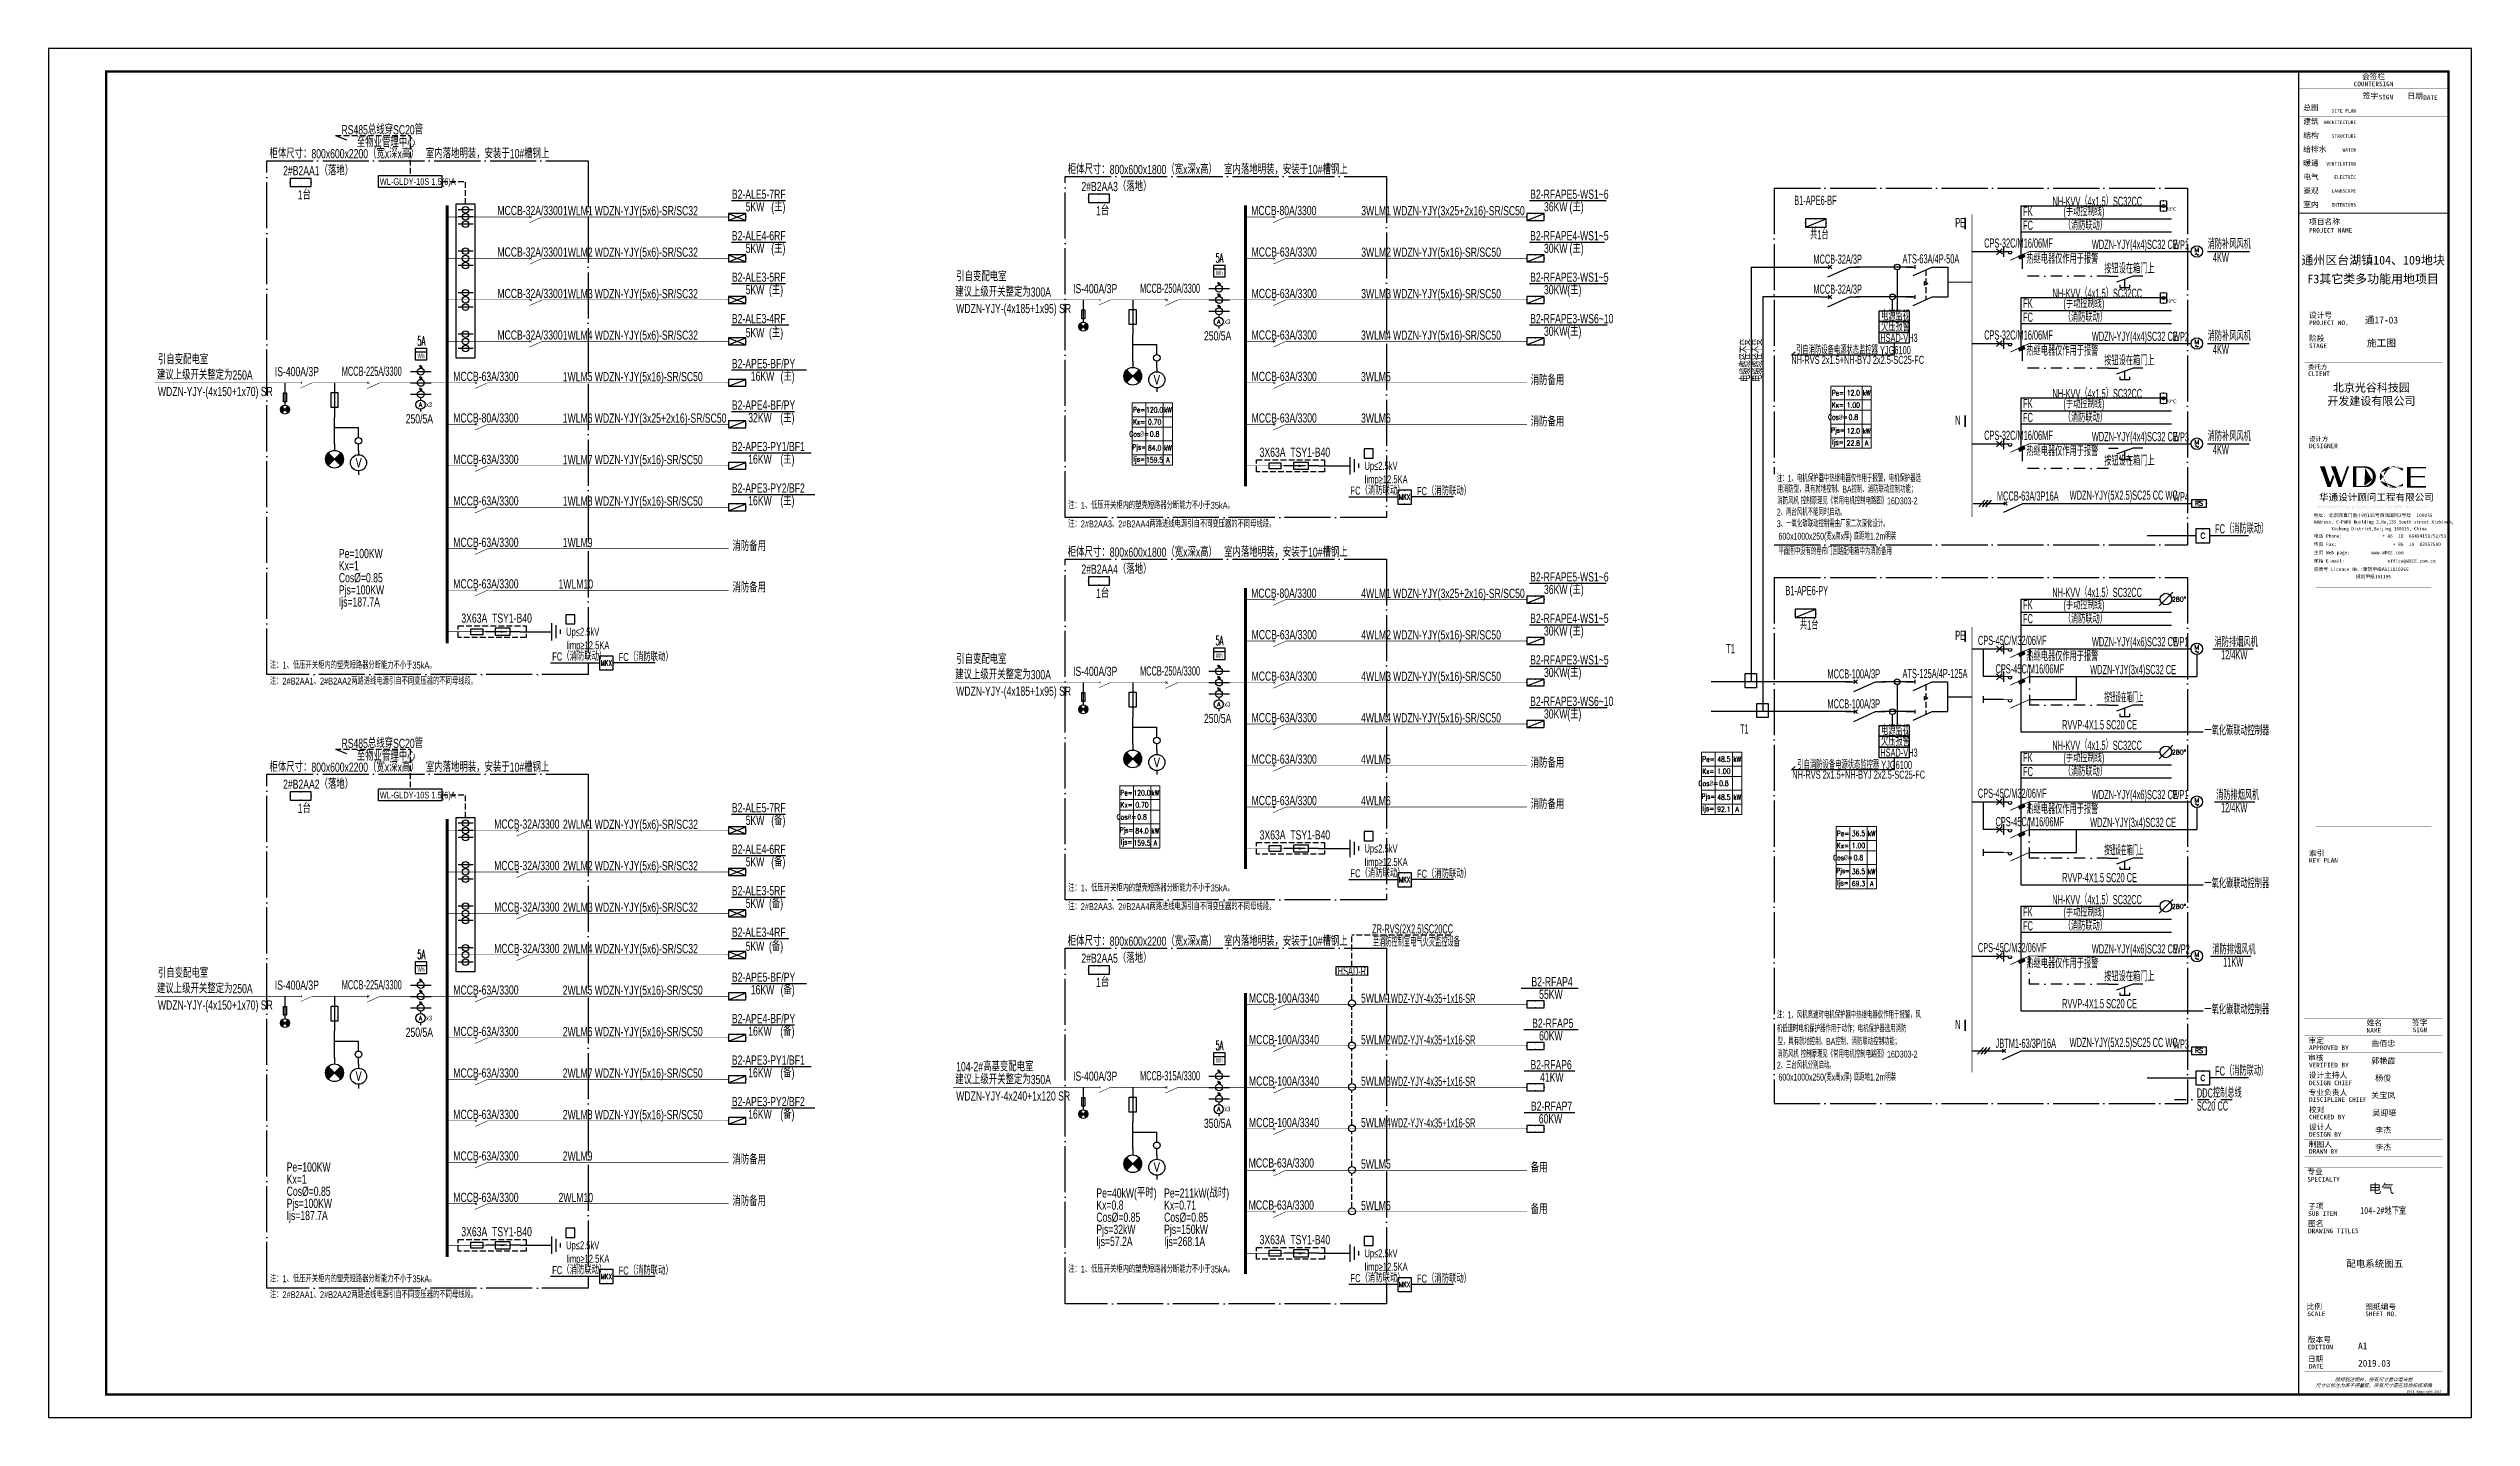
# Model space of a CAD drawing. Extents: x 776418 to 2076422, y -1170708 to 498544.
# Drawn here: x 908431 to 1013531, y -354268 to -294868 of the extents above; entities that cross this region are included whole.
import ezdxf
from ezdxf.enums import TextEntityAlignment as Align

# ---------------------------------------------------------------- set-up
doc = ezdxf.new("R2010")
doc.units = 0
doc.header["$LTSCALE"] = 1000
doc.header["$MEASUREMENT"] = 0
for name, pattern in [('CONTINOUS', [0]), ('DASH', [0.35, 0.25, -0.1]), ('DASHDOT', [1, 0.5, -0.25, 0, -0.25]), ('DOTE', [2.42, 2, -0.2, 0.02, -0.2]), ('HIDDEN', [0.375, 0.25, -0.125])]:
    doc.linetypes.add(name, pattern=pattern)
doc.layers.get('0').update_dxf_attribs({"linetype": 'CONTINUOUS'})
doc.layers.get('Defpoints').update_dxf_attribs({"linetype": 'CONTINUOUS'})
for name, color, linetype in [('D-TEXT', 7, 'CONTINUOUS'), ('DIM-箱柜', 3, 'CONTINUOUS'), ('DOTLN', 2, 'DASH'), ('DQ', 255, 'CONTINOUS'), ('EL-SYSTEM', 1, 'CONTINUOUS'), ('EL-TEXT', 3, 'CONTINUOUS'), ('ELEMENT', 3, 'CONTINUOUS'), ('EQUIP', 3, 'CONTINUOUS'), ('EQUIP-动力', 3, 'CONTINUOUS'), ('EQUIP-消防', 80, 'CONTINUOUS'), ('EQUIP-照明', 3, 'CONTINUOUS'), ('EQUIP-箱柜', 3, 'CONTINUOUS'), ('LAYER3', 7, 'DOTE'), ('PUB_TEXT', 255, 'CONTINUOUS'), ('SHEET_LINE', 6, 'CONTINUOUS'), ('SHEET_TEXT', 7, 'CONTINUOUS'), ('TEL_TEXT', 3, 'CONTINUOUS'), ('TEL_TITLE', 7, 'CONTINUOUS'), ('WIRE', 4, 'CONTINUOUS'), ('WIRE-动力', 2, 'CONTINUOUS'), ('WIRE-母线', 6, 'CONTINUOUS'), ('WIRE-照明', 1, 'CONTINUOUS'), ('WIRE-系统', 4, 'CONTINUOUS'), ('Z', 7, 'CONTINUOUS'), ('字', 7, 'CONTINUOUS')]:
    doc.layers.add(name, color=color, linetype=linetype)
doc.layers.add('层1', color=7, linetype='CONTINUOUS', lineweight=0)
doc.styles.add('_COMPLEX', font='ROS', dxfattribs={"width": 0.6, "bigfont": 'JD'})
doc.styles.add('_HZTXT', font='txt.shx', dxfattribs={"width": 0.8, "bigfont": 'HZTXT.shx'})
doc.styles.add('_JD', font='ros.shx', dxfattribs={"width": 0.8, "bigfont": 'JD.shx'})
doc.styles.add('_SIMPLEX', font='SIMPLEX.shx', dxfattribs={"width": 0.8})
doc.styles.add('_TCH_LABEL', font='COMPLEX', dxfattribs={"bigfont": 'GBCBIG'})
doc.styles.add('_TEL_DIM', font='SIMPLEX', dxfattribs={"width": 0.7, "height": 3.5, "bigfont": 'HZTXT'})
doc.styles.add('_XCSG', font='complex.shx', dxfattribs={"width": 0.6, "bigfont": 'jd.shx'})
doc.styles.add('DIM_FONT', font='SIMPLEX', dxfattribs={"width": 0.7, "bigfont": 'GBCBIG'})
doc.styles.get("Standard").update_dxf_attribs({"font": 'gbenor.shx', "bigfont": 'gbcbig.shx'})
doc.styles.add('华文细黑', font='STXIHEI.TTF')

msp = doc.modelspace()

# ---------------------------------------------------------------- texts
at = {"layer": 'D-TEXT'}
for s, height, style, width, p in [('B1-APE6-BF', 400, '_JD', 0.6, (984154, -301657, 0)), ('NH-KVV（4x1.5）SC32CC', 400, '_JD', 0.6, (995355, -301700, 0)), ('PE', 400, '_JD', 0.6, (991136, -302624, 0)), ('FC               （消防联动）', 400, '_JD', 0.6, (994080, -302741, 0)), ('FK               (手动控制线)', 400, '_JD', 0.6, (994085, -302135, 0)), ('共1台', 400, '_JD', 0.6, (984844, -303151, 0)), ('CPS-32C/M16/06MF', 400, '_JD', 0.6, (992393, -303512, 0)), ('WDZN-YJY(4x4)SC32 CE', 400, '_JD', 0.6, (997064, -303569, 0)), ('WP1', 400, '_JD', 0.6, (1000582, -303586, 0)), ('消防补风风机', 400, '_JD', 0.6, (1002088, -303562, 0)), ('4KW', 400, '_JD', 0.6, (1002311, -304133, -124)), ('MCCB-32A/3P', 400, '_JD', 0.6, (984985, -304208, 0)), ('ATS-63A/4P-50A', 400, '_JD', 0.6, (988850, -304194, -2980)), ('热继电器仅作用于报警', 400, '_JD', 0.6, (994223, -304206, 0)), ('按钮设在箱门上', 400, '_JD', 0.6, (997600, -304626, 0)), ('MCCB-250A/3300', 400, '_JD', 0.6, (955777, -305472)), ('MCCB-32A/3P', 400, '_JD', 0.6, (984985, -305512, 0)), ('FK               (手动控制线)', 400, '_JD', 0.6, (994084, -306122, 0)), ('NH-KVV（4x1.5）SC32CC', 400, '_JD', 0.6, (995355, -305687, 0)), ('欠压报警', 400, '_JD', 0.6, (987922, -307132, 37)), ('电源监视', 400, '_JD', 0.6, (987922, -306664, 37)), ('FC               （消防联动）', 400, '_JD', 0.6, (994079, -306728, 0)), ('引自消防设备电源状态监控器 YJG6100 ', 350, '_JD', 0.6, (984237, -308132, 0)), ('HSAD-VH3', 350, '_JD', 0.6, (987886, -307599, 37)), ('CPS-32C/M16/06MF', 400, '_JD', 0.6, (992393, -307499, 0)), ('热继电器仅作用于报警', 400, '_JD', 0.6, (994222, -308194, 0)), ('WDZN-YJY(4x4)SC32 CE', 400, '_JD', 0.6, (997064, -307556, 0)), ('WP2', 400, '_JD', 0.6, (1000582, -307573, 0)), ('消防补风风机', 400, '_JD', 0.6, (1002087, -307550, 0)), ('4KW', 400, '_JD', 0.6, (1002311, -308121, -124)), ('MCCB-225A/3300', 400, '_JD', 0.6, (921152, -309072)), ('NH-RVS 2x1.5+NH-BYJ 2x2.5-SC25-FC ', 350, '_JD', 0.6, (984026, -308553, 0)), ('按钮设在箱门上', 400, '_JD', 0.6, (997600, -308614, 0)), ('FK               (手动控制线)', 400, '_JD', 0.6, (994084, -310473, 0)), ('NH-KVV（4x1.5）SC32CC', 400, '_JD', 0.6, (995355, -310038, 0)), ('N', 400, '_JD', 0.6, (991136, -311197, 0)), ('FC               （消防联动）', 400, '_JD', 0.6, (994079, -311079, 0)), ('CPS-32C/M16/06MF', 400, '_JD', 0.6, (992393, -311850, 0)), ('热继电器仅作用于报警', 400, '_JD', 0.6, (994222, -312545, 0)), ('WDZN-YJY(4x4)SC32 CE', 400, '_JD', 0.6, (997064, -311907, 0)), ('WP3', 400, '_JD', 0.6, (1000582, -311924, 0)), ('消防补风风机', 400, '_JD', 0.6, (1002087, -311901, 0)), ('4KW', 400, '_JD', 0.6, (1002311, -312472, -124)), ('按钮设在箱门上', 400, '_JD', 0.6, (997600, -312965, 0)), ('注：1、电机保护器中热继电器仅作用于报警，电机保护器选', 300, '_JD', 0.6, (983400, -313670)), ('用消防型，具有就地控制、BA控制、消防联动控制功能；', 300, '_JD', 0.6, (983431, -314139)), ('MCCB-63A/3P16A', 400, '_JD', 0.6, (992945, -314484, 0)), ('WDZN-YJY(5X2.5)SC25 CC WC ', 400, '_JD', 0.6, (996100, -314448, 0)), ('WP4', 400, '_JD', 0.6, (1000582, -314517, 0)), ('2、两台风机不能同时启动。', 300, '_JD', 0.6, (983400, -315137)), ('消防风机 控制原理见《常用电机控制电路图》16D303-2', 300, '_JD', 0.6, (983419, -314646, 0)), ('3、一氧化碳联动控制需由厂家二次深化设计。', 300, '_JD', 0.6, (983400, -315639)), ('600x1000x250(宽x高x厚) 底距地1.2m明装', 300, '_JD', 0.6, (983472, -316181, 0)), ('FC（消防联动）', 400, '_JD', 0.6, (1002411, -315909, 1146)), ('平面图中没有的卷帘门回路配电箱中为消防备用', 300, '_JD', 0.6, (983472, -316836, 0)), ('B1-APE6-PY', 400, '_JD', 0.6, (983770, -318589, 0)), ('NH-KVV（4x1.5）SC32CC', 400, '_JD', 0.6, (995347, -318669, 0)), ('FC               （消防联动）', 400, '_JD', 0.6, (994080, -319808, 0)), ('FK               (手动控制线)', 400, '_JD', 0.6, (994085, -319202, 0)), ('共1台', 400, '_JD', 0.6, (984401, -320083, 0)), ('PE', 400, '_JD', 0.6, (991136, -320534, 0)), ('CPS-45C/M32/06MF', 400, '_JD', 0.6, (992122, -320750, 0)), ('WDZN-YJY(4x6)SC32 CE', 400, '_JD', 0.6, (997065, -320807, 0)), ('WP1', 400, '_JD', 0.6, (1000560, -320807, 0)), ('消防排烟风机', 400, '_JD', 0.6, (1002387, -320830, 0)), ('T1', 400, '_JD', 0.6, (981204, -321111, 0)), ('CPS-45C/M16/06MF', 400, '_JD', 0.6, (992885, -321984, 0)), ('热继电器仅作用于报警', 400, '_JD', 0.6, (994223, -321445, 0)), ('WDZN-YJY(3x4)SC32 CE', 400, '_JD', 0.6, (996990, -322016, 0)), ('12/4KW', 400, '_JD', 0.6, (1002666, -321372, -124)), ('MCCB-250A/3300', 400, '_JD', 0.6, (955777, -322074)), ('MCCB-100A/3P', 400, '_JD', 0.6, (985593, -322201, 0)), ('ATS-125A/4P-125A', 400, '_JD', 0.6, (988850, -322187, -2980)), ('MCCB-100A/3P', 400, '_JD', 0.6, (985593, -323500, 0)), ('按钮设在箱门上', 400, '_HZTXT', 0.45, (997601, -323237, 0)), ('T1', 400, '_JD', 0.6, (981802, -324593, 0)), ('欠压报警', 400, '_JD', 0.6, (987921, -325124, 37)), ('电源监视', 400, '_JD', 0.6, (987921, -324657, 37)), ('RVVP-4X1.5 SC20 CE', 400, '_JD', 0.6, (995774, -324410, 0)), ('一氧化碳联动控制器', 400, '_JD', 0.6, (1001948, -324667, 0)), ('引自消防设备电源状态监控器 YJG6100 ', 350, '_JD', 0.6, (984290, -326125, 0)), ('HSAD-VH3', 350, '_JD', 0.6, (987885, -325592, 37)), ('FK               (手动控制线)', 400, '_JD', 0.6, (994084, -325833, 0)), ('NH-KVV（4x1.5）SC32CC', 400, '_JD', 0.6, (995347, -325300, 0)), ('NH-RVS 2x1.5+NH-BYJ 2x2.5-SC25-FC ', 350, '_JD', 0.6, (984068, -326549, 0)), ('FC               （消防联动）', 400, '_JD', 0.6, (994079, -326439, 0)), ('CPS-45C/M32/06MF', 400, '_JD', 0.6, (992121, -327381, 0)), ('热继电器仅作用于报警', 400, '_JD', 0.6, (994222, -328076, 0)), ('WDZN-YJY(4x6)SC32 CE', 400, '_JD', 0.6, (997064, -327438, 0)), ('WP1', 400, '_JD', 0.6, (1000559, -327438, 0)), ('消防排烟风机', 400, '_JD', 0.6, (1002453, -327467, 0)), ('12/4KW', 400, '_JD', 0.6, (1002665, -328003, -124)), ('CPS-45C/M16/06MF', 400, '_JD', 0.6, (992885, -328615, 0)), ('WDZN-YJY(3x4)SC32 CE', 400, '_JD', 0.6, (996989, -328647, 0)), ('按钮设在箱门上', 400, '_HZTXT', 0.45, (997600, -329868, 0)), ('RVVP-4X1.5 SC20 CE', 400, '_JD', 0.6, (995773, -331040, 0)), ('一氧化碳联动控制器', 400, '_JD', 0.6, (1001947, -331297, 0)), ('FK               (手动控制线)', 400, '_JD', 0.6, (994084, -332529, 0)), ('NH-KVV（4x1.5）SC32CC', 400, '_JD', 0.6, (995346, -331996, 0)), ('FC               （消防联动）', 400, '_JD', 0.6, (994079, -333135, 0)), ('CPS-45C/M32/06MF', 400, '_JD', 0.6, (992121, -334077, 0)), ('WDZN-YJY(4x6)SC32 CE', 400, '_JD', 0.6, (997063, -334134, 0)), ('WP2', 400, '_JD', 0.6, (1000617, -334136, 0)), ('消防排烟风机', 400, '_JD', 0.6, (1002289, -334165, 0)), ('热继电器仅作用于报警', 400, '_JD', 0.6, (994222, -334772, 0)), ('按钮设在箱门上', 400, '_JD', 0.6, (997600, -335337, 0)), ('11KW', 400, '_JD', 0.6, (1002759, -334699, -124)), ('MCCB-225A/3300', 400, '_JD', 0.6, (921152, -335691)), ('RVVP-4X1.5 SC20 CE', 400, '_JD', 0.6, (995773, -336509, 0)), ('机低速时电机保护器作用于动作；电机保护器选用消防', 300, '_JD', 0.6, (983400, -337545)), ('注：1、风机高速时电机保护器中热继电器仅作用于报警，风', 300, '_JD', 0.6, (983400, -336947)), ('N', 400, '_JD', 0.6, (991136, -337414, 0)), ('一氧化碳联动控制器', 400, '_JD', 0.6, (1001947, -336767, 0)), ('消防风机 控制原理见《常用电机控制电路图》16D303-2', 300, '_JD', 0.6, (983418, -338649, 0)), ('型，具有就地控制、BA控制、消防联动控制功能；', 300, '_JD', 0.6, (983430, -338101)), ('JBTM1-63/3P/16A', 400, '_JD', 0.6, (992887, -338229, 0)), ('WDZN-YJY(5X2.5)SC25 CC WC ', 400, '_JD', 0.6, (996099, -338193, 0)), ('WP3', 400, '_JD', 0.6, (1000581, -338262, 0)), ('MCCB-315A/3300', 400, '_JD', 0.6, (955777, -339638)), ('2、三台风机分别启动。', 300, '_JD', 0.6, (983401, -339130)), ('600x1000x250(宽x高x厚) 底距地1.2m明装', 300, '_JD', 0.6, (983471, -339648, 0)), ('FC（消防联动）', 400, '_JD', 0.6, (1002411, -339431, 1146)), ('DDC控制总线', 400, '_JD', 0.6, (1001618, -340385, 0)), ('SC20 CC', 400, '_JD', 0.6, (1001618, -340949, 0))]:
    msp.add_text(s, height=height, dxfattribs=dict(at, style=style, width=width)).set_placement(p)
at = {"layer": 'D-TEXT', "style": '_JD', "width": 0.6}
for s, rotation, p in [('电缆缆径不变', 90, (982238, -309333, 0)), ('电缆缆径不变', 90, (982756, -309333, 0)), ('ZR-RVS(2X2.5)SC20CC', 359.99998, (965843, -333265, 0)), ('WDZ-YJY-4x35+1x16-SR', 359.99998, (966660, -336282)), ('WDZ-YJY-4x35+1x16-SR', 359.99998, (966660, -338082)), ('WDZ-YJY-4x35+1x16-SR', 359.99998, (966660, -339882)), ('WDZ-YJY-4x35+1x16-SR', 359.99998, (966660, -341682))]:
    msp.add_text(s, height=400, rotation=rotation, dxfattribs=at).set_placement(p)
at = {"layer": 'EL-TEXT', "color": 255, "style": '_HZTXT', "width": 0.5}
msp.add_text('至消防控制室电气火灾监控设备', height=400, dxfattribs=at).set_placement((965875, -333832, 0))
at = {"layer": 'EL-TEXT', "style": '华文细黑'}
msp.add_text('配电系统图五', height=294, dxfattribs=at).set_placement((1008098, -347739))
at = {"layer": 'PUB_TEXT', "width": 0.5}
for s, style, p in [('5A', '_HZTXT', (959056, -304157)), ('5A', '_HZTXT', (924431, -307757)), ('5A', '_HZTXT', (959056, -320759)), ('5A', '_HZTXT', (924431, -334376)), ('HSAD-R', '_JD', (964355, -335096, 0)), ('5A', '_HZTXT', (959056, -338323))]:
    msp.add_text(s, height=400, dxfattribs=dict(at, style=style)).set_placement(p)
at = {"layer": 'SHEET_TEXT', "style": '华文细黑'}
msp.add_text('吴迎培', height=250, dxfattribs=at).set_placement((1009223, -340920), align=Align.TOP_LEFT)
for tag, p in [('曲佰忠', (1009700, -337913)), ('郭艳霞', (1009700, -338663)), ('杨俊', (1009700, -339413)), ('关宝凤', (1009700, -340163)), ('李杰', (1009700, -341663)), ('李杰', (1009700, -342413))]:
    msp.add_attdef(tag, text='', height=250, dxfattribs=at).set_placement(p, align=Align.TOP_CENTER)
at = {"layer": 'TEL_TEXT', "color": 7, "style": '_JD', "width": 0.7}
for s, height, p in [('RS485总线穿SC20管', 400, (921142, -298596, 0)), ('柜体尺寸：800x600x2200（宽x深x高）   室内落地明装，安装于10#槽钢上', 400, (918017, -299633)), ('至物业管理中心', 400, (921805, -299151, 0)), ('2#B2AA1（落地）', 400, (918608, -300371)), ('WL-GLDY-10S 1.5(6)A', 288, (922801, -300787, 0)), ('柜体尺寸：800x600x1800（宽x深x高）   室内落地明装，安装于10#槽钢上', 400, (952643, -300320)), ('1台', 400, (919245, -301419)), ('B2-ALE5-7RF', 400, (938074, -301391)), ('5KW', 400, (938672, -301937)), ('(主)', 400, (939782, -301937)), ('2#B2AA3（落地）', 400, (953234, -301058)), ('B2-RFAPE5-WS1~6', 400, (972700, -301391)), ('36KW', 400, (973298, -301937)), ('(主)', 400, (974407, -301937)), ('MCCB-32A/3300', 400, (927903, -302099)), ('1WLM1', 400, (930748, -302106, 0)), ('WDZN-YJY(5x6)-SR/SC32', 400, (932127, -302107)), ('1台', 400, (953871, -302106)), ('MCCB-80A/3300', 400, (960598, -302099)), ('3WLM1', 400, (965373, -302106, 0)), ('WDZN-YJY(3x25+2x16)-SR/SC50', 400, (966753, -302107)), ('MCCB-32A/3300', 400, (927903, -303898)), ('1WLM2', 400, (930748, -303906, 0)), ('WDZN-YJY(5x6)-SR/SC32', 400, (932127, -303906)), ('B2-ALE4-6RF', 400, (938074, -303191)), ('5KW', 400, (938672, -303737)), ('(主)', 400, (939782, -303737)), ('MCCB-63A/3300', 400, (960616, -303898)), ('3WLM2', 400, (965373, -303906, 0)), ('WDZN-YJY(5x16)-SR/SC50', 400, (966753, -303906)), ('B2-RFAPE4-WS1~5', 400, (972700, -303191)), ('30KW', 400, (973298, -303737)), ('(主)', 400, (974407, -303737)), ('B2-ALE3-5RF', 400, (938074, -304991)), ('引自变配电室', 400, (947804, -304966, 0)), ('B2-RFAPE3-WS1~5', 400, (972700, -304991)), ('MCCB-32A/3300', 400, (927903, -305698)), ('1WLM3', 400, (930748, -305706, 0)), ('WDZN-YJY(5x6)-SR/SC32', 400, (932127, -305706)), ('5KW', 400, (938672, -305536)), ('(主)', 400, (939683, -305536)), (' 建议上级开关整定为300A', 400, (947658, -305637, 0)), ('IS-400A/3P', 400, (952874, -305488)), ('MCCB-63A/3300', 400, (960616, -305698)), ('3WLM3', 400, (965373, -305706, 0)), ('WDZN-YJY(5x16)-SR/SC50', 400, (966753, -305706)), ('30KW', 400, (973298, -305536)), ('(主)', 400, (974308, -305536)), ('B2-ALE3-4RF', 400, (938074, -306790)), ('WDZN-YJY-(4x185+1x95) SR', 400, (947804, -306351, 0)), ('B2-RFAPE3-WS6~10', 400, (972700, -306790)), ('MCCB-32A/3300', 400, (927903, -307497)), ('1WLM4', 400, (930739, -307505)), ('WDZN-YJY(5x6)-SR/SC32', 400, (932127, -307505)), ('5KW', 400, (938672, -307399)), ('(主)', 400, (939683, -307402)), ('250/5A', 400, (958551, -307535)), ('MCCB-63A/3300', 400, (960616, -307497)), ('3WLM4', 400, (965364, -307505)), ('WDZN-YJY(5x16)-SR/SC50', 400, (966753, -307505)), ('30KW', 400, (973298, -307336)), ('(主)', 400, (974308, -307336)), (' 建议上级开关整定为250A', 400, (913033, -309237, 0)), ('引自变配电室', 400, (913178, -308566, 0)), ('IS-400A/3P', 400, (918249, -309087)), ('MCCB-63A/3300', 400, (925991, -309297)), ('1WLM5', 400, (930739, -309305)), ('WDZN-YJY(5x16)-SR/SC50', 400, (932127, -309305)), ('B2-APE5-BF/PY', 400, (938074, -308740)), ('16KW', 400, (938895, -309285)), ('(主)', 400, (940184, -309285)), ('MCCB-63A/3300', 400, (960616, -309297)), ('3WLM5', 400, (965364, -309305)), ('WDZN-YJY-(4x150+1x70) SR', 400, (913178, -309951, 0)), ('消防备用', 400, (972723, -309465)), ('250/5A', 400, (923926, -311135)), ('MCCB-80A/3300', 400, (925991, -311096)), ('1WLM6', 400, (930739, -311105)), ('WDZN-YJY(3x25+2x16)-SR/SC50', 400, (932127, -311105)), ('B2-APE4-BF/PY', 400, (938074, -310539)), ('32KW', 400, (938783, -311085)), ('(主)', 400, (940176, -311085)), ('MCCB-63A/3300', 400, (960616, -311097)), ('3WLM6', 400, (965364, -311105)), ('消防备用', 400, (972723, -311265)), ('B2-APE3-PY1/BF1', 400, (938074, -312339)), ('MCCB-63A/3300', 400, (925991, -312896)), ('1WLM7', 400, (930739, -312905)), ('WDZN-YJY(5x16)-SR/SC50', 400, (932127, -312904)), ('16KW', 400, (938783, -312885)), ('(主)', 400, (940176, -312885)), ('3X63A  TSY1-B40', 400, (960965, -312586, 0)), ('Up≤2.5kV', 350, (965512, -313151, 0)), ('B2-APE3-PY2/BF2', 400, (938074, -314138)), ('(主)', 400, (940176, -314684)), ('FC（消防联动）', 350, (964907, -314227, 1146)), ('Iimp≥12.5KA', 350, (965512, -313736, 0)), ('FC（消防联动）', 350, (967789, -314249, 1146)), ('MCCB-63A/3300', 400, (925991, -314696)), ('1WLM8', 400, (930739, -314704)), ('WDZN-YJY(5x16)-SR/SC50', 400, (932127, -314704)), ('16KW', 400, (938783, -314684)), ('注：1、低压开关柜内的塑壳短路器分断能力不小于35kA。', 300, (952660, -314839, 0)), ('MCCB-63A/3300', 400, (925991, -316495)), ('1WLM9', 400, (930739, -316504)), ('消防备用', 400, (938098, -316664)), ('注：2#B2AA3、2#B2AA4两路进线电源引自不同变压器的不同母线段。', 300, (952660, -315647, 0)), ('Pe=100KW', 400, (921027, -316981)), ('Kx=1', 400, (921027, -317506)), ('柜体尺寸：800x600x1800（宽x深x高）   室内落地明装，安装于10#槽钢上', 400, (952643, -316922)), ('2#B2AA4（落地）', 400, (953234, -317660)), ('Cos%%C=0.85', 400, (921027, -318031)), ('Pjs=100KW', 400, (921027, -318556)), ('MCCB-63A/3300', 400, (925991, -318295)), ('1WLM10', 400, (930556, -318303)), ('消防备用', 400, (938098, -318463)), ('1台', 400, (953871, -318708)), ('MCCB-80A/3300', 400, (960598, -318701)), ('4WLM1', 400, (965373, -318708, 0)), ('WDZN-YJY(3x25+2x16)-SR/SC50', 400, (966753, -318709)), ('B2-RFAPE5-WS1~6', 400, (972700, -317993)), ('36KW', 400, (973298, -318539)), ('(主)', 400, (974407, -318539)), ('Ijs=187.7A', 400, (921027, -319081)), ('3X63A  TSY1-B40', 400, (926340, -319784, 0)), ('B2-RFAPE4-WS1~5', 400, (972700, -319793)), ('Up≤2.5kV', 350, (930887, -320349, 0)), ('MCCB-63A/3300', 400, (960616, -320500)), ('4WLM2', 400, (965373, -320508, 0)), ('WDZN-YJY(5x16)-SR/SC50', 400, (966753, -320508)), ('30KW', 400, (973298, -320339)), ('(主)', 400, (974407, -320339)), ('注：1、低压开关柜内的塑壳短路器分断能力不小于35kA。', 300, (918035, -321777, 0)), ('FC（消防联动）', 350, (930281, -321425, 1146)), ('Iimp≥12.5KA', 350, (930887, -320934, 0)), ('FC（消防联动）', 350, (933163, -321447, 1146)), ('引自变配电室', 400, (947804, -321568, 0)), ('B2-RFAPE3-WS1~5', 400, (972700, -321592)), ('注：2#B2AA1、2#B2AA2两路进线电源引自不同变压器的不同母线段。', 300, (918035, -322467, 0)), (' 建议上级开关整定为300A', 400, (947658, -322239, 0)), ('WDZN-YJY-(4x185+1x95) SR', 400, (947804, -322953, 0)), ('IS-400A/3P', 400, (952874, -322090)), ('MCCB-63A/3300', 400, (960616, -322300)), ('4WLM3', 400, (965373, -322308, 0)), ('WDZN-YJY(5x16)-SR/SC50', 400, (966753, -322308)), ('30KW', 400, (973298, -322138)), ('(主)', 400, (974308, -322138)), ('MCCB-63A/3300', 400, (960616, -324099)), ('4WLM4', 400, (965364, -324107)), ('WDZN-YJY(5x16)-SR/SC50', 400, (966753, -324107)), ('B2-RFAPE3-WS6~10', 400, (972700, -323392)), ('30KW', 400, (973298, -323938)), ('(主)', 400, (974308, -323938)), ('250/5A', 400, (958551, -324137)), ('柜体尺寸：800x600x2200（宽x深x高）   室内落地明装，安装于10#槽钢上', 400, (918017, -326252)), ('RS485总线穿SC20管', 400, (921142, -325214, 0)), ('至物业管理中心', 400, (921805, -325770, 0)), ('MCCB-63A/3300', 400, (960616, -325899)), ('4WLM5', 400, (965364, -325907)), ('消防备用', 400, (972723, -326067)), ('2#B2AA2（落地）', 400, (918608, -326990)), ('1台', 400, (919245, -328038)), ('WL-GLDY-10S 1.5(6)A', 288, (922801, -327406, 0)), ('B2-ALE5-7RF', 400, (938074, -328010)), ('MCCB-63A/3300', 400, (960616, -327698)), ('4WLM6', 400, (965364, -327707)), ('消防备用', 400, (972723, -327867)), ('MCCB-32A/3300', 400, (927763, -328718)), ('2WLM1', 400, (930748, -328725, 0)), ('WDZN-YJY(5x6)-SR/SC32', 400, (932127, -328726)), ('5KW', 400, (938672, -328556)), ('(备)', 400, (939782, -328556)), ('3X63A  TSY1-B40', 400, (960965, -329188, 0)), ('B2-ALE4-6RF', 400, (938074, -329810)), ('5KW', 400, (938672, -330356)), ('(备)', 400, (939782, -330356)), ('Up≤2.5kV', 350, (965512, -329753, 0)), ('Iimp≥12.5KA', 350, (965512, -330338, 0)), ('MCCB-32A/3300', 400, (927763, -330517)), ('2WLM2', 400, (930748, -330525, 0)), ('WDZN-YJY(5x6)-SR/SC32', 400, (932127, -330525)), ('FC（消防联动）', 350, (964907, -330829, 1146)), ('FC（消防联动）', 350, (967789, -330851, 1146)), ('MCCB-32A/3300', 400, (927763, -332317)), ('2WLM3', 400, (930748, -332325, 0)), ('WDZN-YJY(5x6)-SR/SC32', 400, (932127, -332325)), ('B2-ALE3-5RF', 400, (938074, -331609)), ('5KW', 400, (938672, -332155)), ('(备)', 400, (939683, -332155)), ('注：1、低压开关柜内的塑壳短路器分断能力不小于35kA。', 300, (952660, -331441, 0)), ('注：2#B2AA3、2#B2AA4两路进线电源引自不同变压器的不同母线段。', 300, (952660, -332249, 0)), ('B2-ALE3-4RF', 400, (938074, -333409)), ('MCCB-32A/3300', 400, (927763, -334116)), ('2WLM4', 400, (930739, -334124)), ('WDZN-YJY(5x6)-SR/SC32', 400, (932127, -334124)), ('5KW', 400, (938672, -334018)), ('(备)', 400, (939683, -334021)), ('柜体尺寸：800x600x2200（宽x深x高）   室内落地明装，安装于10#槽钢上', 400, (952643, -333799)), ('2#B2AA5（落地）', 400, (953234, -334537)), ('引自变配电室', 400, (913178, -335185, 0)), ('B2-APE5-BF/PY', 400, (938074, -335359)), ('1台', 400, (953871, -335585)), ('B2-RFAP4', 400, (972754, -335557)), (' 建议上级开关整定为250A', 400, (913033, -335856, 0)), ('WDZN-YJY-(4x150+1x70) SR', 400, (913178, -336570, 0)), ('IS-400A/3P', 400, (918249, -335706)), ('MCCB-63A/3300', 400, (925991, -335916)), ('2WLM5', 400, (930739, -335924)), ('WDZN-YJY(5x16)-SR/SC50', 400, (932127, -335924)), ('16KW', 400, (938895, -335904)), ('(备)', 400, (940184, -335904)), ('MCCB-100A/3340', 400, (960504, -336269)), ('5WLM1', 400, (965364, -336271)), ('55KW', 400, (973089, -336102)), ('250/5A', 400, (923926, -337754)), ('MCCB-63A/3300', 400, (925991, -337715)), ('2WLM6', 400, (930739, -337724)), ('WDZN-YJY(5x16)-SR/SC50', 400, (932127, -337723)), ('B2-APE4-BF/PY', 400, (938074, -337158)), ('16KW', 400, (938783, -337704)), ('(备)', 400, (940176, -337704)), ('B2-RFAP5', 400, (972786, -337357)), ('MCCB-100A/3340', 400, (960504, -338069)), ('5WLM2', 400, (965364, -338071)), ('60KW', 400, (973089, -337902)), ('MCCB-63A/3300', 400, (925991, -339515)), ('2WLM7', 400, (930739, -339523)), ('WDZN-YJY(5x16)-SR/SC50', 400, (932127, -339523)), ('B2-APE3-PY1/BF1', 400, (938074, -338958)), ('16KW', 400, (938783, -339503)), ('(备)', 400, (940176, -339503)), (' 建议上级开关整定为350A', 400, (947658, -339803, 0)), ('104-2#高基变配电室', 400, (947804, -339244, 0)), ('IS-400A/3P', 400, (952874, -339654)), ('MCCB-100A/3340', 400, (960504, -339869)), ('5WLM3', 400, (965364, -339871)), ('B2-RFAP6', 400, (972714, -339157)), ('41KW', 400, (973129, -339702)), ('B2-APE3-PY2/BF2', 400, (938074, -340757)), ('WDZN-YJY-4x240+1x120 SR', 400, (947804, -340517, 0)), ('MCCB-63A/3300', 400, (925991, -341315)), ('2WLM8', 400, (930739, -341323)), ('WDZN-YJY(5x16)-SR/SC50', 400, (932127, -341323)), ('16KW', 400, (938783, -341303)), ('(备)', 400, (940176, -341303)), ('350/5A', 400, (958551, -341701)), ('MCCB-100A/3340', 400, (960504, -341668)), ('5WLM4', 400, (965364, -341671)), ('B2-RFAP7', 400, (972733, -340956)), ('60KW', 400, (973074, -341502)), ('Pe=100KW', 400, (918764, -343600)), ('MCCB-63A/3300', 400, (925991, -343114)), ('2WLM9', 400, (930739, -343123)), ('消防备用', 400, (938098, -343282)), ('MCCB-63A/3300', 400, (960491, -343419)), ('5WLM5', 400, (965364, -343471)), ('备用', 400, (972723, -343632)), ('Cos%%C=0.85', 400, (918764, -344650)), ('Kx=1', 400, (918764, -344125)), ('MCCB-63A/3300', 400, (925991, -344914)), ('2WLM10', 400, (930556, -344922)), ('消防备用', 400, (938098, -345082)), ('Pe=40kW(平时)', 400, (953884, -344726)), ('Pe=211kW(战时)', 400, (956822, -344726)), ('Pjs=100KW', 400, (918764, -345175)), ('Ijs=187.7A', 400, (918764, -345700)), ('Cos%%C=0.85', 400, (953884, -345776)), ('Kx=0.8', 400, (953884, -345251)), ('Cos%%C=0.85', 400, (956822, -345776)), ('Kx=0.71', 400, (956822, -345251)), ('MCCB-63A/3300', 400, (960491, -345245)), ('5WLM6', 400, (965364, -345271)), ('备用', 400, (972723, -345431)), ('3X63A  TSY1-B40', 400, (926340, -346403, 0)), ('Up≤2.5kV', 350, (930887, -346968, 0)), ('Pjs=32kW', 400, (953884, -346301)), ('Ijs=57.2A', 400, (953884, -346826)), ('Pjs=150kW', 400, (956822, -346301)), ('Ijs=268.1A', 400, (956822, -346826)), ('3X63A  TSY1-B40', 400, (960965, -346751, 0)), ('FC（消防联动）', 350, (930281, -348044, 1146)), ('Iimp≥12.5KA', 350, (930887, -347553, 0)), ('FC（消防联动）', 350, (933163, -348066, 1146)), ('注：1、低压开关柜内的塑壳短路器分断能力不小于35kA。', 300, (952660, -347977, 0)), ('Up≤2.5kV', 350, (965512, -347317, 0)), ('Iimp≥12.5KA', 350, (965512, -347901, 0)), ('注：1、低压开关柜内的塑壳短路器分断能力不小于35kA。', 300, (918035, -348396, 0)), ('注：2#B2AA1、2#B2AA2两路进线电源引自不同变压器的不同母线段。', 300, (918035, -349086, 0)), ('FC（消防联动）', 350, (964907, -348392, 1146)), ('FC（消防联动）', 350, (967789, -348415, 1146))]:
    msp.add_text(s, height=height, dxfattribs=at).set_placement(p)
at = {"layer": 'TEL_TEXT', "ltscale": 2, "style": '_COMPLEX', "width": 0.7}
for p in [(959432, -306821), (924807, -310421), (959432, -323423), (924807, -337040), (959432, -340987)]:
    msp.add_text('x3', height=210, dxfattribs=at).set_placement(p)
at = {"layer": '字', "style": '华文细黑', "width": 0.75}
msp.add_text('104-2#地下室', height=300, dxfattribs=at).set_placement((1008698, -345432))

# ---------------------------------------------------------------- blocks, each defined once
blk = doc.blocks.new('$element$00000497')
at = {"const_width": 0.0233}
for points in [[(0, 0), (0, -0.25)], [(0, -1), (0, -0.75), (-0.25, -0.2)], [(-0.05, -0.3), (0.05, -0.2)], [(-0.05, -0.2), (0.05, -0.3)]]:
    blk.add_lwpolyline(points, dxfattribs=at)
at = {"flags": 9}
blk.add_attdef('S', (0, 0), '', height=0.00000667, dxfattribs=at)
blk = doc.blocks.new('$equip$00001781')
blk.add_circle((0, 0), 0.5)
at = {"flags": 9}
blk.add_attdef('A', (0, 0), '', height=0.00002, dxfattribs=at)
blk = doc.blocks.new('$element$00000578')
at = {"const_width": 0.0233}
for points in [[(0, 0), (0, -0.25)], [(0, -1), (0, -0.75), (-0.25, -0.2)], [(-0.05, -0.25), (0.05, -0.25)]]:
    blk.add_lwpolyline(points, dxfattribs=at)
at = {"flags": 9}
blk.add_attdef('S', (0, 0), '', height=0.00000667, dxfattribs=at)
blk = doc.blocks.new('M_M12')
for p, q in [((-0.1, -0.717), (-0.1, -0.283)), ((-0.1, -0.283), (0.1, -0.283)), ((0.1, -0.283), (0.1, -0.717)), ((0.1, -0.717), (-0.1, -0.717))]:
    blk.add_line(p, q)
blk.add_lwpolyline([(0, 0), (0, -1)])
at = {"width": 0.8, "flags": 9}
blk.add_attdef('S', (0.25, -0.5), '', height=0.2, dxfattribs=at)
blk = doc.blocks.new('M_M58MSL')
for points in [[(0, 0), (0, -0.17)], [(0, -0.83), (0, -1)]]:
    blk.add_lwpolyline(points)
blk.add_circle((0, -0.5), 0.333)
at = {"style": '_SIMPLEX', "width": 0.8, "flags": 8}
blk.add_attdef('$TEXT$', text='', height=0.333, dxfattribs=at).set_placement((0, -0.5), align=Align.MIDDLE_CENTER)
at = {"width": 0.8, "flags": 9}
blk.add_attdef('S', (0.25, -0.5), '', height=0.2, dxfattribs=at)
blk = doc.blocks.new('M_M57DRB')
for p, q in [((0.26, -0.37), (-0.26, -0.89)), ((0.26, -0.89), (-0.26, -0.37))]:
    blk.add_line(p, q)
blk.add_lwpolyline([(0, 0), (0, -0.27)])
blk.add_circle((0, -0.63), 0.367)
for points in [[(-0.13, -0.76), (-0.35, -0.54), (0, -0.63), (-0.26, -0.37)], [(-0.22, -0.86), (-0.35, -0.73), (-0.13, -0.76), (-0.35, -0.54)], [(-0.26, -0.89), (-0.26, -0.89), (-0.22, -0.86), (-0.35, -0.73)], [(0.13, -0.5), (0.35, -0.73), (0, -0.63), (0.26, -0.89)], [(0.22, -0.41), (0.35, -0.54), (0.13, -0.5), (0.35, -0.73)], [(0.26, -0.37), (0.26, -0.37), (0.22, -0.41), (0.35, -0.54)]]:
    blk.add_solid(points)
at = {"width": 0.8, "flags": 9}
blk.add_attdef('S', (0.25, -0.5), '', height=0.2, dxfattribs=at)
blk = doc.blocks.new('M_M27VHU')
for p, q in [((0.26, -0.43), (0.17, -0.57)), ((0.17, -0.5), (0.3, -0.5)), ((0.31, -0.43), (0.23, -0.57))]:
    blk.add_line(p, q)
blk.add_lwpolyline([(0, 0), (0, -1)])
blk.add_circle((0, -0.5), 0.167)
at = {"width": 0.8, "flags": 9}
blk.add_attdef('S', (0.25, -0.5), '', height=0.2, dxfattribs=at)
blk = doc.blocks.new('_LINKPT1')
blk.add_line((0, 0), (0, 0))
blk = doc.blocks.new('M_Z15DKY')
for p, q in [((0.5, 0.5), (-0.5, 0.5)), ((-0.5, 0.5), (-0.5, -0.5)), ((-0.5, 0.2), (0.5, 0.2)), ((0.5, -0.5), (0.5, 0.5)), ((-0.5, -0.5), (0.5, -0.5))]:
    blk.add_line(p, q)
for p in [(-0.5, 0), (0, 0.5), (0.5, 0), (0, -0.5)]:
    blk.add_blockref('_LINKPT1', p)
at = {"style": '_COMPLEX', "width": 0.6}
blk.add_text('Wh', height=0.4, dxfattribs=at).set_placement((0, -0.35), align=Align.CENTER)
at = {"width": 0.8, "flags": 9}
blk.add_attdef('A', (0, 0), '', height=0.00002, dxfattribs=at)
blk = doc.blocks.new('$equip_U$00000105(JDQINJING)')
for p, q in [((0.5, 1), (-0.5, 1)), ((-0.5, 1), (-0.5, 0)), ((-0.5, 0), (0.5, 0)), ((0.5, 0), (0.5, 1))]:
    blk.add_line(p, q)
for p in [(-0.5, 0.5), (0, 1), (0, 0), (0.5, 0.5)]:
    blk.add_point(p)
at = {"color": 7, "style": '_TEL_DIM'}
blk.add_attdef('$TEXT$', text='', height=0.4, dxfattribs=at).set_placement((0, 0.51), align=Align.MIDDLE_CENTER)
at = {"color": 7, "style": '_TEL_DIM', "flags": 1}
blk.add_attdef('A', text='', height=0.00002, dxfattribs=at).set_placement((0, 0), align=Align.MIDDLE_CENTER)
blk = doc.blocks.new('$equip$00001413')
for p, q in [((0.75, 0.6), (-0.75, 0.6)), ((-0.75, 0.6), (-0.75, 0)), ((-0.75, 0), (0.75, 0)), ((0.75, 0), (0.75, 0.6))]:
    blk.add_line(p, q)
for p in [(-0.75, 0.3), (0, 0.6), (0, 0), (0.75, 0.3)]:
    blk.add_point(p)
at = {"style": '_TCH_LABEL', "flags": 9}
blk.add_attdef('A', (0, 0), '', height=0.00002, dxfattribs=at)
blk = doc.blocks.new('M_M24')
for p, q in [((-0.25, -0.375), (0.25, -0.375)), ((-0.1875, -0.5), (0.1875, -0.5)), ((-0.0625, -0.625), (0.0625, -0.625))]:
    blk.add_line(p, q)
blk.add_lwpolyline([(0, 0), (0, -0.375)])
at = {"width": 0.8, "flags": 9}
blk.add_attdef('S', (0.25, -0.5), '', height=0.2, dxfattribs=at)
blk = doc.blocks.new('M_M17')
for p, q in [((-0.1, -0.717), (-0.1, -0.283)), ((-0.1, -0.283), (0.1, -0.283)), ((0, -0.383), (0, -0.717)), ((0.1, -0.283), (0.1, -0.717)), ((0.1, -0.717), (-0.1, -0.717))]:
    blk.add_line(p, q)
for points in [[(0, 0), (0, -0.283)], [(0, -0.717), (0, -1)]]:
    blk.add_lwpolyline(points)
for points in [[(-0.033, -0.567), (0.033, -0.567), (0, -0.367), (0.033, -0.567)], [(0.033, -0.567), (0, -0.367), (-0.033, -0.567), (0.033, -0.567)], [(0, -0.367), (-0.033, -0.567), (0.033, -0.567), (0, -0.367)]]:
    blk.add_solid(points)
at = {"width": 0.8, "flags": 9}
blk.add_attdef('S', (0.25, -0.5), '', height=0.2, dxfattribs=at)
blk = doc.blocks.new('$equip$00001416')
for p, q in [((0.75, 0.6), (-0.75, 0.6)), ((-0.75, 0), (0.75, 0.6)), ((-0.75, 0.6), (-0.75, 0)), ((-0.75, 0), (0.75, 0)), ((0.75, 0), (0.75, 0.6))]:
    blk.add_line(p, q)
for p in [(-0.75, 0.3), (0, 0.6), (0, 0), (0.75, 0.3)]:
    blk.add_point(p)
at = {"style": '_TCH_LABEL', "flags": 9}
blk.add_attdef('A', (0, 0), '', height=0.00002, dxfattribs=at)
blk = doc.blocks.new('$equip$00001424')
for p, q in [((-0.75, 0), (0.75, 0.6)), ((-0.75, 0.6), (0.75, 0)), ((0.75, 0.6), (-0.75, 0.6)), ((-0.75, 0.6), (-0.75, 0)), ((-0.75, 0), (0.75, 0)), ((0.75, 0), (0.75, 0.6))]:
    blk.add_line(p, q)
for p in [(-0.75, 0.3), (0, 0.6), (0, 0), (0.75, 0.3)]:
    blk.add_point(p)
at = {"style": '_TCH_LABEL', "flags": 9}
blk.add_attdef('A', (0, 0), '', height=0.00002, dxfattribs=at)
blk = doc.blocks.new('WDCE Copyright200X')
at = {"const_width": 0.016}
blk.add_lwpolyline([(-10.6, 1.3, 1), (-11.4, 1.3, 1)], format="xyb", close=True, dxfattribs=at)
at = {"style": '华文细黑'}
for s, p in [('WDCE ', (-11.5, 0.5)), ('     Copyright ', (-3.5, 0.5))]:
    blk.add_text(s, height=1, dxfattribs=at).set_placement(p, align=Align.BOTTOM_RIGHT)
blk.add_text('c', height=0.6, dxfattribs=at).set_placement((-11, 1.3), align=Align.MIDDLE_CENTER)
blk.add_attdef('200X', text='', height=1, dxfattribs=at).set_placement((-0.5, 0.5), align=Align.BOTTOM_RIGHT)
blk = doc.blocks.new('A$C69861949')
at = {"ltscale": 0.001}
h = blk.add_hatch(color=1, dxfattribs=at)
edge = h.paths.add_edge_path()
edge.add_line((6.2, 4.5), (5.7, 5.7))
edge.add_line((5.7, 5.7), (4.4, 2.2))
edge.add_line((4.4, 2.2), (2.1, 9.2))
edge.add_line((2.1, 9.2), (0, 9.2))
edge.add_arc((-16.4, 0.2), 18.7, 17.5872, 28.7762, ccw=False)
edge.add_line((1.4, 5.8), (3.3, 0.2))
edge.add_line((3.3, 0.2), (4.6, 0.2))
edge.add_line((4.6, 0.2), (6.2, 4.5))
h = blk.add_hatch(color=256, dxfattribs=at)
edge = h.paths.add_edge_path()
edge.add_line((12.7, 9.2), (11.8, 9.2))
edge.add_line((11.8, 9.2), (9.3, 2.2))
edge.add_line((9.3, 2.2), (6.9, 9.2))
edge.add_line((6.9, 9.2), (4.8, 9.2))
edge.add_arc((-11.6, 0.2), 18.7, 17.5872, 28.7762, ccw=False)
edge.add_line((6.2, 5.8), (8.1, 0.2))
edge.add_line((8.1, 0.2), (9.4, 0.2))
edge.add_line((9.4, 0.2), (12.7, 9.2))
h = blk.add_hatch(color=256, dxfattribs=at)
edge = h.paths.add_edge_path(flags=16)
edge.add_line((15.8, 8.6), (19.6, 8.6))
edge.add_arc((19.2, 4.8), 3.78, -23.1418, 82.9442, ccw=False)
edge.add_arc((18.6, 5), 4.42, 278.685, 337.5263, ccw=False)
edge.add_line((19.2, 0.7), (15.8, 0.7))
edge.add_line((15.8, 0.7), (15.8, 8.6))
edge = h.paths.add_edge_path()
edge.add_line((19.8, 9.2), (14.3, 9.2))
edge.add_line((14.3, 9.2), (14.3, 0.2))
edge.add_line((14.3, 0.2), (19.8, 0.2))
edge.add_arc((19.8, 4.7), 4.5, 270, 450)
h = blk.add_hatch(color=256, dxfattribs=at)
edge = h.paths.add_edge_path()
edge.add_arc((32.1, 5.3), 4.85, 246.0393, 272.6902)
edge.add_arc((32, 6.9), 6.49, 272.7072, 286.0208)
edge.add_arc((32.4, 6.8), 6.25, 283.4194, 305.53)
edge.add_line((36, 1.7), (36, 0.7))
edge.add_arc((33, 7.2), 7.17, 276.4266, 294.9218, ccw=False)
edge.add_arc((32.3, 12.9), 12.9, 257.7178, 276.4266, ccw=False)
edge.add_arc((30.7, 5.1), 4.95, 205.7856, 257.7178, ccw=False)
edge.add_arc((31.4, 4.5), 5.41, 157.6279, 196.1138, ccw=False)
edge.add_arc((31.4, 3.2), 6.01, 98.7561, 146.4478, ccw=False)
edge.add_arc((32, -1.3), 10.6, 83.9971, 98.116, ccw=False)
edge.add_arc((32.4, 0.8), 8.38, 63.158, 85.4353, ccw=False)
edge.add_line((36.2, 8.3), (35.9, 7.3))
edge.add_arc((31.1, 1.1), 7.81, 52.0262, 73.2155)
edge.add_arc((32.2, 4.9), 3.84, 73.2155, 96.604)
edge.add_arc((32.4, 3.3), 5.47, 96.604, 125.55)
edge.add_arc((31.3, 4.8), 3.68, 125.55, 164.03)
edge.add_arc((31.7, 4.7), 4.06, 164.03, 213.6257)
edge.add_arc((32, 4.8), 4.37, 213.6257, 245.272)
blk.add_hatch(color=256, dxfattribs=at).paths.add_polyline_path([(45.6, 5.1), (39.4, 5.1), (39.4, 8.3), (46.1, 8.3), (46.1, 9), (37.8, 9), (37.8, 0), (46.1, 0), (46.1, 0.7), (39.4, 0.7), (39.4, 4.4), (45.6, 4.4)])
blk = doc.blocks.new('A$C51FB5BAD')
at = {"layer": 'SHEET_TEXT'}
h = blk.add_hatch(color=256, dxfattribs=at)
h.paths.add_polyline_path([(-886, -18950), (-883, -18943), (-875, -18940), (-867, -18943), (-864, -18950), (-867, -18958), (-875, -18961), (-883, -18958)])
h.paths.add_polyline_path([(-994, -18829), (-1021, -18829), (-1021, -18959), (-980, -18959), (-972, -18959), (-959, -18957), (-949, -18955), (-941, -18951), (-1009, -18947), (-1009, -18842), (-999, -18842), (-943, -18838), (-954, -18833), (-959, -18832), (-968, -18830), (-980, -18829)])
h.paths.add_polyline_path([(-943, -18838), (-999, -18842), (-997, -18842), (-984, -18842), (-973, -18843), (-964, -18844), (-963, -18844), (-952, -18848), (-943, -18854), (-943, -18854), (-935, -18862), (-930, -18872), (-929, -18874), (-926, -18884), (-925, -18896), (-925, -18896), (-926, -18908), (-929, -18918), (-934, -18927), (-941, -18935), (-949, -18941), (-959, -18944), (-960, -18944), (-968, -18946), (-980, -18946), (-994, -18947), (-1009, -18947), (-941, -18951), (-933, -18946), (-926, -18938), (-919, -18929), (-919, -18928), (-915, -18918), (-913, -18907), (-912, -18896), (-912, -18889), (-914, -18878), (-917, -18868), (-918, -18864), (-924, -18854), (-931, -18846), (-934, -18844)])
h.paths.add_polyline_path([(-1040, -18829), (-1111, -18829), (-1111, -18842), (-1082, -18842), (-1082, -18959), (-1069, -18959), (-1069, -18842), (-1040, -18842)])
h.paths.add_polyline_path([(-1168, -18829), (-1181, -18829), (-1181, -18959), (-1118, -18959), (-1118, -18946), (-1168, -18946)])
h.paths.add_polyline_path([(-1221, -18935), (-1209, -18941), (-1227, -18974), (-1236, -18970)])
h.paths.add_polyline_path([(-1281, -18950), (-1277, -18943), (-1270, -18940), (-1262, -18943), (-1259, -18950), (-1262, -18958), (-1270, -18961), (-1277, -18958)])
h.paths.add_polyline_path([(-1377, -18826), (-1378, -18826), (-1390, -18827), (-1400, -18830), (-1410, -18835), (-1412, -18836), (-1376, -18838), (-1365, -18839), (-1355, -18842), (-1346, -18848), (-1337, -18855), (-1330, -18863), (-1325, -18872), (-1322, -18883), (-1321, -18894), (-1321, -18894), (-1322, -18906), (-1325, -18916), (-1330, -18925), (-1337, -18934), (-1345, -18941), (-1354, -18946), (-1365, -18949), (-1376, -18949), (-1339, -18952), (-1330, -18945), (-1323, -18938), (-1316, -18928), (-1315, -18926), (-1311, -18916), (-1308, -18905), (-1307, -18894), (-1307, -18891), (-1309, -18880), (-1312, -18870), (-1316, -18860), (-1318, -18857), (-1324, -18849), (-1332, -18841), (-1341, -18835), (-1344, -18833), (-1354, -18829), (-1365, -18827)])
h.paths.add_polyline_path([(-1412, -18836), (-1421, -18843), (-1429, -18851), (-1435, -18860), (-1436, -18862), (-1441, -18873), (-1443, -18883), (-1444, -18895), (-1444, -18897), (-1443, -18908), (-1440, -18919), (-1435, -18929), (-1434, -18930), (-1427, -18939), (-1419, -18947), (-1410, -18953), (-1407, -18954), (-1397, -18959), (-1387, -18961), (-1375, -18962), (-1373, -18962), (-1362, -18961), (-1351, -18958), (-1341, -18953), (-1339, -18952), (-1376, -18949), (-1386, -18949), (-1396, -18946), (-1406, -18941), (-1414, -18933), (-1421, -18925), (-1426, -18916), (-1429, -18906), (-1431, -18895), (-1431, -18894), (-1429, -18883), (-1426, -18873), (-1422, -18863), (-1415, -18855), (-1407, -18848), (-1398, -18843), (-1387, -18840), (-1376, -18838)])
h.paths.add_polyline_path([(-1521, -18826), (-1525, -18826), (-1536, -18827), (-1547, -18830), (-1557, -18835), (-1559, -18836), (-1521, -18838), (-1511, -18839), (-1500, -18842), (-1491, -18846), (-1482, -18853), (-1474, -18861), (-1464, -18853), (-1471, -18846), (-1479, -18839), (-1489, -18833), (-1499, -18829), (-1510, -18827)])
h.paths.add_polyline_path([(-1559, -18836), (-1568, -18842), (-1576, -18850), (-1582, -18859), (-1583, -18861), (-1588, -18871), (-1590, -18882), (-1591, -18893), (-1590, -18905), (-1588, -18915), (-1584, -18925), (-1579, -18934), (-1571, -18943), (-1571, -18943), (-1563, -18950), (-1520, -18950), (-1521, -18950), (-1533, -18949), (-1543, -18946), (-1553, -18941), (-1561, -18934), (-1561, -18934), (-1568, -18925), (-1574, -18916), (-1576, -18906), (-1577, -18894), (-1577, -18894), (-1576, -18883), (-1573, -18873), (-1568, -18863), (-1561, -18855), (-1560, -18855), (-1552, -18848), (-1542, -18843), (-1532, -18840), (-1521, -18838)])
h.paths.add_polyline_path([(-1474, -18929), (-1481, -18935), (-1489, -18941), (-1499, -18946), (-1509, -18949), (-1520, -18950), (-1563, -18950), (-1554, -18955), (-1544, -18959), (-1533, -18961), (-1521, -18962), (-1510, -18961), (-1499, -18959), (-1489, -18955), (-1481, -18951), (-1472, -18945), (-1464, -18936)])
h.paths.add_polyline_path([(-1713, -18826), (-1715, -18826), (-1727, -18827), (-1737, -18829), (-1747, -18833), (-1756, -18839), (-1764, -18846), (-1770, -18853), (-1776, -18862), (-1781, -18872), (-1783, -18883), (-1784, -18894), (-1784, -18903), (-1781, -18914), (-1777, -18924), (-1771, -18933), (-1764, -18942), (-1761, -18944), (-1753, -18951), (-1711, -18950), (-1714, -18950), (-1725, -18948), (-1735, -18945), (-1745, -18940), (-1753, -18933), (-1754, -18933), (-1761, -18924), (-1766, -18914), (-1769, -18904), (-1770, -18893), (-1770, -18887), (-1768, -18876), (-1763, -18866), (-1759, -18860), (-1751, -18852), (-1741, -18846), (-1734, -18843), (-1723, -18840), (-1712, -18839), (-1672, -18837), (-1681, -18832), (-1692, -18829), (-1702, -18827)])
h.paths.add_polyline_path([(-1672, -18837), (-1712, -18839), (-1709, -18839), (-1698, -18841), (-1687, -18844), (-1681, -18847), (-1672, -18853), (-1663, -18860), (-1654, -18851), (-1654, -18851), (-1663, -18843)])
h.paths.add_polyline_path([(-1646, -18897), (-1702, -18897), (-1702, -18909), (-1660, -18909), (-1661, -18911), (-1664, -18922), (-1669, -18931), (-1677, -18939), (-1679, -18941), (-1689, -18946), (-1699, -18949), (-1711, -18950), (-1753, -18951), (-1744, -18956), (-1734, -18959), (-1723, -18961), (-1711, -18962), (-1703, -18962), (-1692, -18960), (-1681, -18957), (-1672, -18951), (-1664, -18945), (-1659, -18938), (-1653, -18930), (-1649, -18920), (-1647, -18909)])
h.paths.add_polyline_path([(-1918, -18829), (-1908, -18861), (-1822, -18959), (-1832, -18929)])
h.paths.add_polyline_path([(-1918, -18829), (-1921, -18829), (-1921, -18959), (-1908, -18959), (-1908, -18861)])
h.paths.add_polyline_path([(-1819, -18829), (-1832, -18829), (-1832, -18929), (-1822, -18959), (-1819, -18959)])
h.paths.add_polyline_path([(-1964, -18829), (-1951, -18829), (-1951, -18959), (-1964, -18959)])
h.paths.add_polyline_path([(-2045, -18829), (-2071, -18829), (-2071, -18959), (-2058, -18959), (-2058, -18899), (-2051, -18899), (-2020, -18898), (-2010, -18895), (-2002, -18890), (-2058, -18886), (-2058, -18842), (-2035, -18842), (-2002, -18837), (-2005, -18835), (-2016, -18831), (-2021, -18830), (-2031, -18829)])
h.paths.add_polyline_path([(-2002, -18837), (-2035, -18842), (-2032, -18842), (-2020, -18843), (-2011, -18847), (-2006, -18853), (-2004, -18864), (-2005, -18873), (-2011, -18881), (-2013, -18882), (-2023, -18885), (-2036, -18886), (-2058, -18886), (-2002, -18890), (-1996, -18884), (-1991, -18875), (-1990, -18864), (-1990, -18859), (-1993, -18849), (-1995, -18846)])
h.paths.add_polyline_path([(-2020, -18898), (-2051, -18899), (-2035, -18899), (-2032, -18899)], flags=17)
h.paths.add_polyline_path([(-2051, -18899), (-2004, -18959), (-1988, -18959), (-2035, -18899)])
h.paths.add_polyline_path([(-2094, -18829), (-2169, -18829), (-2169, -18959), (-2095, -18959), (-2095, -18946), (-2156, -18946), (-2156, -18895), (-2095, -18895), (-2095, -18882), (-2156, -18882), (-2156, -18842), (-2094, -18842)])
h.paths.add_polyline_path([(-2191, -18829), (-2265, -18829), (-2265, -18959), (-2192, -18959), (-2192, -18946), (-2252, -18946), (-2252, -18895), (-2192, -18895), (-2192, -18882), (-2252, -18882), (-2252, -18842), (-2191, -18842)])
h.paths.add_polyline_path([(-2396, -18829), (-2386, -18861), (-2300, -18959), (-2310, -18929)])
h.paths.add_polyline_path([(-2396, -18829), (-2399, -18829), (-2399, -18959), (-2386, -18959), (-2386, -18861)])
h.paths.add_polyline_path([(-2297, -18829), (-2310, -18829), (-2310, -18929), (-2300, -18959), (-2297, -18959)])
h.paths.add_polyline_path([(-2442, -18829), (-2429, -18829), (-2429, -18959), (-2442, -18959)])
h.paths.add_polyline_path([(-2523, -18826), (-2525, -18826), (-2536, -18827), (-2547, -18829), (-2557, -18833), (-2566, -18839), (-2574, -18846), (-2580, -18853), (-2586, -18862), (-2590, -18872), (-2593, -18883), (-2594, -18894), (-2593, -18903), (-2591, -18914), (-2587, -18924), (-2581, -18933), (-2574, -18942), (-2571, -18944), (-2563, -18951), (-2520, -18950), (-2524, -18950), (-2535, -18948), (-2545, -18945), (-2554, -18940), (-2563, -18933), (-2563, -18933), (-2571, -18924), (-2576, -18914), (-2579, -18904), (-2580, -18893), (-2580, -18887), (-2577, -18876), (-2572, -18866), (-2568, -18860), (-2560, -18852), (-2551, -18846), (-2544, -18843), (-2533, -18840), (-2522, -18839), (-2482, -18837), (-2491, -18832), (-2501, -18829), (-2512, -18827)])
h.paths.add_polyline_path([(-2482, -18837), (-2522, -18839), (-2519, -18839), (-2508, -18841), (-2497, -18844), (-2491, -18847), (-2482, -18853), (-2473, -18860), (-2463, -18851), (-2463, -18851), (-2472, -18843)])
h.paths.add_polyline_path([(-2455, -18897), (-2511, -18897), (-2511, -18909), (-2470, -18909), (-2470, -18911), (-2474, -18922), (-2479, -18931), (-2487, -18939), (-2489, -18941), (-2498, -18946), (-2509, -18949), (-2520, -18950), (-2563, -18951), (-2554, -18956), (-2544, -18959), (-2533, -18961), (-2521, -18962), (-2513, -18962), (-2501, -18960), (-2491, -18957), (-2482, -18951), (-2474, -18945), (-2468, -18938), (-2463, -18930), (-2459, -18920), (-2456, -18909)])
h.paths.add_polyline_path([(-2728, -18829), (-2718, -18861), (-2632, -18959), (-2642, -18929)])
h.paths.add_polyline_path([(-2728, -18829), (-2731, -18829), (-2731, -18959), (-2718, -18959), (-2718, -18861)])
h.paths.add_polyline_path([(-2629, -18829), (-2642, -18829), (-2642, -18929), (-2632, -18959), (-2629, -18959)])
h.paths.add_polyline_path([(-2753, -18829), (-2828, -18829), (-2828, -18959), (-2754, -18959), (-2754, -18946), (-2815, -18946), (-2815, -18895), (-2754, -18895), (-2754, -18882), (-2815, -18882), (-2815, -18842), (-2753, -18842)])
h.paths.add_polyline_path([(-2956, -18826), (-2958, -18826), (-2969, -18827), (-2980, -18829), (-2990, -18833), (-2999, -18839), (-3007, -18846), (-3013, -18853), (-3019, -18862), (-3023, -18872), (-3026, -18883), (-3027, -18894), (-3026, -18903), (-3024, -18914), (-3020, -18924), (-3014, -18933), (-3007, -18942), (-3004, -18944), (-2996, -18951), (-2953, -18950), (-2957, -18950), (-2968, -18948), (-2978, -18945), (-2988, -18940), (-2996, -18933), (-2996, -18933), (-3004, -18924), (-3009, -18914), (-3012, -18904), (-3013, -18893), (-3013, -18887), (-3010, -18876), (-3005, -18866), (-3001, -18860), (-2994, -18852), (-2984, -18846), (-2977, -18843), (-2966, -18840), (-2955, -18839), (-2915, -18837), (-2924, -18832), (-2934, -18829), (-2945, -18827)])
h.paths.add_polyline_path([(-2915, -18837), (-2955, -18839), (-2952, -18839), (-2941, -18841), (-2930, -18844), (-2924, -18847), (-2915, -18853), (-2906, -18860), (-2896, -18851), (-2897, -18851), (-2905, -18843)])
h.paths.add_polyline_path([(-2888, -18897), (-2945, -18897), (-2945, -18909), (-2903, -18909), (-2903, -18911), (-2907, -18922), (-2912, -18931), (-2920, -18939), (-2922, -18941), (-2932, -18946), (-2942, -18949), (-2953, -18950), (-2996, -18951), (-2987, -18956), (-2977, -18959), (-2966, -18961), (-2954, -18962), (-2946, -18962), (-2934, -18960), (-2924, -18957), (-2915, -18951), (-2907, -18945), (-2901, -18938), (-2896, -18930), (-2892, -18920), (-2889, -18909)])
h.paths.add_polyline_path([(-3161, -18829), (-3151, -18861), (-3065, -18959), (-3075, -18929)])
h.paths.add_polyline_path([(-3161, -18829), (-3164, -18829), (-3164, -18959), (-3151, -18959), (-3151, -18861)])
h.paths.add_polyline_path([(-3062, -18829), (-3075, -18829), (-3075, -18929), (-3065, -18959), (-3062, -18959)])
h.paths.add_polyline_path([(-3207, -18829), (-3194, -18829), (-3194, -18959), (-3207, -18959)])
h.paths.add_polyline_path([(-3224, -18829), (-3295, -18829), (-3295, -18842), (-3266, -18842), (-3266, -18959), (-3253, -18959), (-3253, -18842), (-3224, -18842)])
h.paths.add_polyline_path([(-3352, -18829), (-3365, -18829), (-3365, -18959), (-3302, -18959), (-3302, -18946), (-3352, -18946)])
h.paths.add_polyline_path([(-3398, -18829), (-3410, -18829), (-3410, -18907), (-3411, -18919), (-3412, -18928), (-3412, -18929), (-3417, -18939), (-3418, -18940), (-3427, -18947), (-3429, -18948), (-3440, -18950), (-3468, -18953), (-3459, -18959), (-3450, -18961), (-3439, -18962), (-3436, -18962), (-3425, -18960), (-3415, -18955), (-3415, -18955), (-3407, -18947), (-3401, -18938), (-3400, -18931), (-3398, -18921), (-3398, -18907)])
h.paths.add_polyline_path([(-3470, -18829), (-3483, -18829), (-3483, -18907), (-3483, -18914), (-3482, -18926), (-3481, -18935), (-3479, -18939), (-3473, -18949), (-3468, -18953), (-3440, -18950), (-3444, -18950), (-3455, -18946), (-3457, -18945), (-3465, -18937), (-3466, -18936), (-3470, -18926), (-3470, -18920), (-3470, -18907)])
h.paths.add_polyline_path([(-3547, -18826), (-3550, -18826), (-3561, -18829), (-3570, -18835), (-3571, -18836), (-3577, -18845), (-3579, -18856), (-3579, -18857), (-3576, -18868), (-3576, -18870), (-3569, -18879), (-3569, -18879), (-3562, -18885), (-3552, -18894), (-3546, -18898), (-3537, -18906), (-3531, -18912), (-3528, -18917), (-3525, -18927), (-3526, -18934), (-3532, -18943), (-3538, -18947), (-3549, -18949), (-3575, -18951), (-3567, -18957), (-3558, -18961), (-3547, -18962), (-3541, -18962), (-3531, -18958), (-3522, -18952), (-3518, -18947), (-3513, -18938), (-3511, -18927), (-3513, -18917), (-3518, -18907), (-3523, -18901), (-3530, -18894), (-3540, -18886), (-3545, -18882), (-3555, -18874), (-3561, -18868), (-3562, -18866), (-3565, -18856), (-3565, -18853), (-3560, -18844), (-3558, -18842), (-3548, -18839), (-3521, -18838), (-3529, -18831), (-3536, -18828)])
h.paths.add_polyline_path([(-3521, -18838), (-3548, -18839), (-3544, -18840), (-3534, -18844), (-3531, -18846), (-3524, -18855), (-3513, -18847)], flags=17)
h.paths.add_polyline_path([(-3576, -18928), (-3587, -18935), (-3582, -18943), (-3575, -18951), (-3549, -18949), (-3552, -18949), (-3561, -18946), (-3569, -18939)])
h.paths.add_polyline_path([(-3704, -18829), (-3694, -18861), (-3608, -18959), (-3618, -18929)])
h.paths.add_polyline_path([(-3704, -18829), (-3707, -18829), (-3707, -18959), (-3694, -18959), (-3694, -18861)])
h.paths.add_polyline_path([(-3605, -18829), (-3618, -18829), (-3618, -18929), (-3608, -18959), (-3605, -18959)])
h.paths.add_polyline_path([(-3802, -18826), (-3804, -18826), (-3815, -18827), (-3826, -18830), (-3836, -18835), (-3838, -18836), (-3802, -18838), (-3791, -18839), (-3781, -18842), (-3772, -18848), (-3763, -18855), (-3756, -18863), (-3751, -18872), (-3748, -18883), (-3747, -18894), (-3747, -18894), (-3748, -18906), (-3751, -18916), (-3756, -18925), (-3763, -18934), (-3771, -18941), (-3780, -18946), (-3791, -18949), (-3802, -18949), (-3765, -18952), (-3756, -18945), (-3748, -18938), (-3742, -18928), (-3741, -18926), (-3737, -18916), (-3734, -18905), (-3733, -18894), (-3733, -18891), (-3734, -18880), (-3737, -18870), (-3742, -18860), (-3743, -18857), (-3750, -18849), (-3758, -18841), (-3767, -18835), (-3770, -18833), (-3780, -18829), (-3791, -18827)])
h.paths.add_polyline_path([(-3838, -18836), (-3847, -18843), (-3855, -18851), (-3861, -18860), (-3862, -18862), (-3866, -18873), (-3869, -18883), (-3870, -18895), (-3870, -18897), (-3869, -18908), (-3866, -18919), (-3861, -18929), (-3860, -18930), (-3853, -18939), (-3845, -18947), (-3836, -18953), (-3833, -18954), (-3823, -18959), (-3813, -18961), (-3801, -18962), (-3799, -18962), (-3788, -18961), (-3777, -18958), (-3767, -18953), (-3765, -18952), (-3802, -18949), (-3812, -18949), (-3822, -18946), (-3832, -18941), (-3840, -18933), (-3847, -18925), (-3852, -18916), (-3855, -18906), (-3856, -18895), (-3856, -18894), (-3855, -18883), (-3852, -18873), (-3848, -18863), (-3841, -18855), (-3833, -18848), (-3823, -18843), (-3813, -18840), (-3802, -18838)])
h.paths.add_polyline_path([(-3947, -18826), (-3951, -18826), (-3962, -18827), (-3973, -18830), (-3983, -18835), (-3985, -18836), (-3947, -18838), (-3937, -18839), (-3926, -18842), (-3917, -18846), (-3908, -18853), (-3900, -18861), (-3890, -18853), (-3896, -18846), (-3905, -18839), (-3915, -18833), (-3925, -18829), (-3936, -18827)])
h.paths.add_polyline_path([(-3985, -18836), (-3994, -18842), (-4001, -18850), (-4008, -18859), (-4009, -18861), (-4014, -18871), (-4016, -18882), (-4017, -18893), (-4016, -18905), (-4014, -18915), (-4010, -18925), (-4004, -18934), (-3997, -18943), (-3997, -18943), (-3989, -18950), (-3946, -18950), (-3947, -18950), (-3959, -18949), (-3969, -18946), (-3979, -18941), (-3987, -18934), (-3987, -18934), (-3994, -18925), (-3999, -18916), (-4002, -18906), (-4003, -18894), (-4003, -18894), (-4002, -18883), (-3999, -18873), (-3994, -18863), (-3987, -18855), (-3986, -18855), (-3978, -18848), (-3968, -18843), (-3958, -18840), (-3947, -18838)])
h.paths.add_polyline_path([(-3900, -18929), (-3907, -18935), (-3915, -18941), (-3925, -18946), (-3935, -18949), (-3946, -18950), (-3989, -18950), (-3980, -18955), (-3969, -18959), (-3959, -18961), (-3947, -18962), (-3936, -18961), (-3925, -18959), (-3915, -18955), (-3907, -18951), (-3898, -18945), (-3890, -18936)])
h.paths.add_polyline_path([(-4149, -18834), (-4150, -18834), (-4161, -18836), (-4170, -18840), (-4176, -18847), (-4179, -18857), (-4179, -18859), (-4175, -18870), (-4175, -18870), (-4170, -18878), (-4162, -18888), (-4170, -18894), (-4153, -18898), (-4120, -18933), (-4124, -18935), (-4134, -18942), (-4142, -18946), (-4148, -18948), (-4158, -18950), (-4184, -18954), (-4181, -18956), (-4171, -18961), (-4160, -18962), (-4160, -18962), (-4148, -18961), (-4138, -18958), (-4132, -18955), (-4122, -18949), (-4111, -18942), (-4094, -18940), (-4101, -18933), (-4095, -18928), (-4111, -18924), (-4144, -18890), (-4140, -18887), (-4152, -18881), (-4156, -18875), (-4163, -18865), (-4166, -18858), (-4161, -18849), (-4160, -18849), (-4150, -18846), (-4129, -18841), (-4129, -18841), (-4138, -18836)])
h.paths.add_polyline_path([(-4129, -18841), (-4150, -18846), (-4149, -18846), (-4139, -18849), (-4134, -18857), (-4135, -18863), (-4141, -18871), (-4152, -18881), (-4140, -18887), (-4131, -18879), (-4125, -18871), (-4123, -18868), (-4121, -18857), (-4122, -18850)], flags=17)
h.paths.add_polyline_path([(-4170, -18894), (-4178, -18902), (-4185, -18910), (-4186, -18912), (-4191, -18922), (-4193, -18932), (-4193, -18934), (-4190, -18945), (-4184, -18954), (-4158, -18950), (-4164, -18949), (-4174, -18944), (-4176, -18941), (-4180, -18931), (-4180, -18928), (-4175, -18918), (-4172, -18914), (-4164, -18907), (-4153, -18898)])
h.paths.add_polyline_path([(-4095, -18911), (-4101, -18916), (-4111, -18924), (-4095, -18928), (-4086, -18920)])
h.paths.add_polyline_path([(-4094, -18940), (-4111, -18942), (-4095, -18959), (-4077, -18959), (-4078, -18957), (-4087, -18948)])
h.paths.add_polyline_path([(-4369, -18829), (-4358, -18861), (-4273, -18959), (-4283, -18929)])
h.paths.add_polyline_path([(-4369, -18829), (-4372, -18829), (-4372, -18959), (-4358, -18959), (-4358, -18861)])
h.paths.add_polyline_path([(-4270, -18829), (-4283, -18829), (-4283, -18929), (-4273, -18959), (-4270, -18959)])
h.paths.add_polyline_path([(-4454, -18826), (-4456, -18826), (-4468, -18827), (-4479, -18829), (-4489, -18833), (-4497, -18839), (-4506, -18846), (-4512, -18853), (-4518, -18862), (-4522, -18872), (-4525, -18883), (-4526, -18894), (-4525, -18903), (-4523, -18914), (-4518, -18924), (-4513, -18933), (-4505, -18942), (-4503, -18944), (-4495, -18951), (-4452, -18950), (-4456, -18950), (-4467, -18948), (-4477, -18945), (-4486, -18940), (-4495, -18933), (-4495, -18933), (-4502, -18924), (-4508, -18914), (-4511, -18904), (-4512, -18893), (-4511, -18887), (-4509, -18876), (-4504, -18866), (-4500, -18860), (-4492, -18852), (-4483, -18846), (-4475, -18843), (-4465, -18840), (-4454, -18839), (-4413, -18837), (-4423, -18832), (-4433, -18829), (-4443, -18827)])
h.paths.add_polyline_path([(-4413, -18837), (-4454, -18839), (-4450, -18839), (-4440, -18841), (-4429, -18844), (-4423, -18847), (-4414, -18853), (-4405, -18860), (-4395, -18851), (-4395, -18851), (-4404, -18843)])
h.paths.add_polyline_path([(-4387, -18897), (-4443, -18897), (-4443, -18909), (-4402, -18909), (-4402, -18911), (-4405, -18922), (-4411, -18931), (-4419, -18939), (-4421, -18941), (-4430, -18946), (-4440, -18949), (-4452, -18950), (-4495, -18951), (-4486, -18956), (-4475, -18959), (-4464, -18961), (-4452, -18962), (-4444, -18962), (-4433, -18960), (-4423, -18957), (-4414, -18951), (-4406, -18945), (-4400, -18938), (-4395, -18930), (-4391, -18920), (-4388, -18909)])
h.paths.add_polyline_path([(-4572, -18829), (-4559, -18829), (-4559, -18959), (-4572, -18959)])
h.paths.add_polyline_path([(-4634, -18826), (-4637, -18826), (-4647, -18829), (-4656, -18835), (-4658, -18836), (-4663, -18845), (-4665, -18856), (-4665, -18857), (-4663, -18868), (-4662, -18870), (-4656, -18879), (-4656, -18879), (-4649, -18885), (-4638, -18894), (-4633, -18898), (-4624, -18906), (-4618, -18912), (-4614, -18917), (-4612, -18927), (-4613, -18934), (-4618, -18943), (-4625, -18947), (-4636, -18949), (-4661, -18951), (-4653, -18957), (-4644, -18961), (-4634, -18962), (-4627, -18962), (-4617, -18958), (-4608, -18952), (-4604, -18947), (-4599, -18938), (-4597, -18927), (-4599, -18917), (-4605, -18907), (-4609, -18901), (-4617, -18894), (-4627, -18886), (-4632, -18882), (-4642, -18874), (-4647, -18868), (-4649, -18866), (-4652, -18856), (-4652, -18853), (-4647, -18844), (-4645, -18842), (-4634, -18839), (-4607, -18838), (-4615, -18831), (-4623, -18828)])
h.paths.add_polyline_path([(-4607, -18838), (-4634, -18839), (-4631, -18840), (-4621, -18844), (-4618, -18846), (-4610, -18855), (-4600, -18847)], flags=17)
h.paths.add_polyline_path([(-4662, -18928), (-4673, -18935), (-4669, -18943), (-4661, -18951), (-4636, -18949), (-4639, -18949), (-4647, -18946), (-4655, -18939)])
h.paths.add_polyline_path([(-4682, -18829), (-4757, -18829), (-4757, -18959), (-4683, -18959), (-4683, -18946), (-4744, -18946), (-4744, -18895), (-4683, -18895), (-4683, -18882), (-4744, -18882), (-4744, -18842), (-4682, -18842)])
h.paths.add_polyline_path([(-4864, -18829), (-4891, -18829), (-4891, -18959), (-4850, -18959), (-4842, -18959), (-4830, -18957), (-4820, -18955), (-4811, -18951), (-4879, -18947), (-4879, -18842), (-4870, -18842), (-4813, -18838), (-4824, -18833), (-4829, -18832), (-4839, -18830), (-4850, -18829)])
h.paths.add_polyline_path([(-4813, -18838), (-4870, -18842), (-4867, -18842), (-4854, -18842), (-4843, -18843), (-4834, -18844), (-4833, -18844), (-4823, -18848), (-4813, -18854), (-4813, -18854), (-4805, -18862), (-4800, -18872), (-4799, -18874), (-4796, -18884), (-4795, -18896), (-4795, -18896), (-4796, -18908), (-4799, -18918), (-4804, -18927), (-4811, -18935), (-4819, -18941), (-4830, -18944), (-4830, -18944), (-4839, -18946), (-4850, -18946), (-4864, -18947), (-4879, -18947), (-4811, -18951), (-4804, -18946), (-4796, -18938), (-4790, -18929), (-4789, -18928), (-4785, -18918), (-4783, -18907), (-4782, -18896), (-4782, -18889), (-4784, -18878), (-4787, -18868), (-4789, -18864), (-4794, -18854), (-4801, -18846), (-4804, -18844)])
h.paths.add_polyline_path([(-5067, -18829), (-5057, -18861), (-4971, -18959), (-4981, -18929)])
h.paths.add_polyline_path([(-5067, -18829), (-5070, -18829), (-5070, -18959), (-5057, -18959), (-5057, -18861)])
h.paths.add_polyline_path([(-4968, -18829), (-4981, -18829), (-4981, -18929), (-4971, -18959), (-4968, -18959)])
h.paths.add_polyline_path([(-5165, -18826), (-5167, -18826), (-5178, -18827), (-5189, -18830), (-5199, -18835), (-5201, -18836), (-5165, -18838), (-5154, -18839), (-5144, -18842), (-5134, -18848), (-5125, -18855), (-5119, -18863), (-5114, -18872), (-5110, -18883), (-5109, -18894), (-5109, -18894), (-5110, -18906), (-5114, -18916), (-5118, -18925), (-5125, -18934), (-5133, -18941), (-5143, -18946), (-5153, -18949), (-5165, -18949), (-5128, -18952), (-5119, -18945), (-5111, -18938), (-5105, -18928), (-5104, -18926), (-5099, -18916), (-5097, -18905), (-5096, -18894), (-5096, -18891), (-5097, -18880), (-5100, -18870), (-5105, -18860), (-5106, -18857), (-5113, -18849), (-5121, -18841), (-5130, -18835), (-5133, -18833), (-5143, -18829), (-5154, -18827)])
h.paths.add_polyline_path([(-5201, -18836), (-5210, -18843), (-5217, -18851), (-5224, -18860), (-5225, -18862), (-5229, -18873), (-5232, -18883), (-5233, -18895), (-5232, -18897), (-5231, -18908), (-5228, -18919), (-5223, -18929), (-5222, -18930), (-5216, -18939), (-5208, -18947), (-5198, -18953), (-5196, -18954), (-5186, -18959), (-5175, -18961), (-5164, -18962), (-5161, -18962), (-5150, -18961), (-5140, -18958), (-5130, -18953), (-5128, -18952), (-5165, -18949), (-5175, -18949), (-5185, -18946), (-5194, -18941), (-5203, -18933), (-5210, -18925), (-5215, -18916), (-5218, -18906), (-5219, -18895), (-5219, -18894), (-5218, -18883), (-5215, -18873), (-5210, -18863), (-5203, -18855), (-5195, -18848), (-5186, -18843), (-5176, -18840), (-5165, -18838)])
h.paths.add_polyline_path([(-5246, -18829), (-5317, -18829), (-5317, -18842), (-5288, -18842), (-5288, -18959), (-5275, -18959), (-5275, -18842), (-5246, -18842)])
h.paths.add_polyline_path([(-5374, -18829), (-5387, -18829), (-5387, -18959), (-5324, -18959), (-5324, -18946), (-5374, -18946)])
h.paths.add_polyline_path([(-5468, -18824), (-5470, -18853), (-5448, -18901), (-5492, -18901), (-5442, -18915), (-5421, -18959), (-5408, -18959)])
h.paths.add_polyline_path([(-5468, -18824), (-5471, -18824), (-5532, -18959), (-5518, -18959), (-5498, -18915), (-5442, -18915), (-5492, -18901), (-5470, -18853)])
h.paths.add_polyline_path([(-5545, -18829), (-5558, -18829), (-5585, -18926), (-5585, -18962), (-5583, -18962)])
h.paths.add_polyline_path([(-5622, -18829), (-5623, -18861), (-5585, -18962), (-5585, -18926)])
h.paths.add_polyline_path([(-5622, -18829), (-5625, -18829), (-5662, -18926), (-5665, -18962), (-5663, -18962), (-5623, -18861)])
h.paths.add_polyline_path([(-5688, -18829), (-5702, -18829), (-5665, -18962), (-5662, -18926)])
at = {"layer": 'SHEET_LINE', "const_width": 50}
for points in [[(-6500, 0), (-6500, -6150), (0, -6150), (0, 0)], [(-6500, -57400), (0, -57400), (0, -6150), (-6500, -6150)]]:
    blk.add_lwpolyline(points, close=True, dxfattribs=at)
at = {"layer": 'SHEET_LINE', "const_width": 5}
for points in [[(-6500, -750), (0, -750)], [(-3914, -750), (-3914, -6150)], [(-1910, -750), (-1910, -6150)], [(-6500, -1350), (0, -1350)], [(-6500, -1950), (0, -1950)], [(-6500, -2550), (0, -2550)], [(-6500, -3150), (0, -3150)], [(-6500, -3750), (0, -3750)], [(-6500, -4350), (0, -4350)], [(-6500, -4950), (0, -4950)], [(-6500, -4950), (0, -4950)], [(-6500, -5550), (0, -5550)], [(-6500, -6150), (0, -6150)], [(-6250, -11113), (-250, -11113)], [(-6250, -12113), (-250, -12113)], [(-250, -15440), (-250, -12613), (-6250, -12613), (-6250, -15440)], [(-6250, -15440), (-250, -15440)], [(-6250, -15740), (-6250, -33443)], [(-6250, -15740), (-250, -15740)], [(-6250, -33443), (-250, -33443), (-250, -15740)], [(-5750, -22389), (-750, -22389)], [(-5750, -27343), (-750, -27343)], [(-6250, -33443), (-250, -33443)], [(-5750, -32740), (-750, -32740)], [(-6250, -34426), (-250, -34426)], [(-6250, -47074), (-250, -47074), (-250, -41074), (-6250, -41074), (-6250, -47074)], [(-6250, -41824), (-250, -41824)], [(-3750, -41074), (-3750, -47074)], [(-2000, -41074), (-2000, -47074)], [(-6250, -42574), (-250, -42574)], [(-6250, -43324), (-250, -43324)], [(-6250, -44074), (-250, -44074)], [(-6250, -44824), (-250, -44824)], [(-6250, -45574), (-250, -45574)], [(-6250, -46324), (-250, -46324)], [(-6250, -47550), (-250, -47550), (-250, -56400), (-6250, -56400), (-6250, -47550)], [(-6250, -49050), (-250, -49050)], [(-6250, -49800), (-250, -49800)], [(-6250, -53400), (-250, -53400)], [(-3750, -53400), (-3750, -54800)], [(-6250, -54800), (-250, -54800)], [(-6250, -55600), (-250, -55600)]]:
    blk.add_lwpolyline(points, dxfattribs=at)
at = {"layer": 'SHEET_TEXT', "ltscale": 0.001, "xscale": 100, "yscale": 100, "zscale": 100}
blk.add_blockref('A$C69861949', (-5578, -18053), dxfattribs=at)
at = {"layer": 'SHEET_TEXT', "xscale": 100, "yscale": 100, "zscale": 100}
blk.add_blockref('WDCE Copyright200X', (-250, -57400), dxfattribs=at).add_auto_attribs({'200X': '2007'})
at = {"layer": 'SHEET_TEXT', "style": '华文细黑'}
for s, height, p in [('COUNTERSIGN', 200, (-3250, -440)), ('会签栏', 240, (-3250, -100))]:
    blk.add_text(s, height=height, dxfattribs=at).set_placement(p, align=Align.TOP_CENTER)
for s, height, p in [('签字', 240, (-3722, -937)), ('SIGN', 200, (-3032, -1012)), ('日期', 240, (-1779, -942)), ('DATE', 200, (-1096, -1030)), ('建筑', 240, (-6300, -2050)), ('总图', 240, (-6300, -1450)), ('结构', 240, (-6300, -2650)), ('给排水', 240, (-6300, -3250)), ('暖通', 240, (-6300, -3850)), ('景观', 240, (-6300, -5050)), ('电气', 240, (-6300, -4450)), ('室内', 240, (-6300, -5650)), ('项目名称', 240, (-6050, -6400)), ('PROJECT NAME', 200, (-6050, -6792)), ('设计号', 240, (-6054, -10452)), ('PROJECT NO.', 200, (-6050, -10803)), ('阶段', 240, (-6050, -11453)), ('STAGE', 200, (-6050, -11803)), ('委托方', 200, (-6090, -12714)), ('CLIENT', 200, (-6090, -13014)), ('KEY PLAN', 200, (-6050, -34126)), ('索引', 240, (-6050, -33786)), ('审定', 240, (-6073, -41919)), ('姓名', 240, (-3550, -41153)), ('NAME', 200, (-3550, -41504)), ('签字', 240, (-1581, -41143)), ('SIGN', 200, (-1550, -41480)), ('审核', 240, (-6095, -42671)), ('APPROVED BY', 200, (-6050, -42256)), ('VERIFIED BY', 200, (-6050, -43009)), ('设计主持人', 240, (-6068, -43424)), ('专业负责人', 240, (-6067, -44174)), ('DESIGN CHIEF', 200, (-6050, -43781)), ('校对', 240, (-6050, -44924)), ('DISCIPLINE CHIEF', 200, (-6050, -44502)), ('CHECKED BY', 200, (-6050, -45263)), ('设计人', 240, (-6050, -45674)), ('DESIGN BY', 200, (-6050, -46017)), ('制图人', 240, (-6061, -46424)), ('DRAWN BY', 200, (-6050, -46750)), ('SPECIALTY', 200, (-6123, -47962)), ('专业', 240, (-6123, -47607)), ('子项', 240, (-6088, -49108)), ('SUB ITEM', 200, (-6088, -49450)), ('DRAWING TITLES', 200, (-6091, -50200)), ('图名', 240, (-6091, -49859)), ('比例', 240, (-6156, -53458)), ('图纸编号', 240, (-3610, -53468)), ('SCALE', 200, (-6119, -53800)), ('SHEET NO.', 200, (-3610, -53800)), ('版本号', 240, (-6100, -54897)), ('EDITION', 200, (-6106, -55239)), ('日期', 240, (-6100, -55732)), ('DATE', 200, (-6050, -56074))]:
    blk.add_text(s, height=height, dxfattribs=at).set_placement(p, align=Align.TOP_LEFT)
for s, p in [('SITE PLAN', (-4006, -1630)), ('ARCHITECTURE', (-4006, -2130)), ('STRUCTURE', (-4006, -2730)), ('VENTILATION', (-4006, -3930)), ('WATER', (-4006, -3330)), ('LANDSCAPE', (-4014, -5111)), ('ELECTRIC', (-4014, -4511)), ('INTERIORS', (-4014, -5711))]:
    blk.add_text(s, height=150, dxfattribs=at).set_placement(p, align=Align.TOP_RIGHT)
at = {"layer": 'SHEET_TEXT', "color": 6, "style": '华文细黑'}
for s, p in [('设计方', (-6050, -15842)), ('DESIGNER', (-6050, -16142))]:
    blk.add_text(s, height=200, dxfattribs=at).set_placement(p, align=Align.TOP_LEFT)
at = {"layer": 'SHEET_TEXT', "style": '华文细黑'}
for s, height, p in [('华通设计顾问工程有限公司', 296.23, (-5615, -18619)), ('地址: 北京西直门南小街135号西派国际3号楼  100035', 148.12, (-5844, -19325)), ('传真 Fax:                     + 86  10  83957590', 148.12, (-5842, -20584)), ('主页 Web page:        www.WDCE.com', 148.12, (-5842, -20945)), ('电话 Phone:               + 86  10  66494151/52/53', 148.12, (-5842, -20225)), ('资质号 Licence No.:建筑甲级A111010265', 148.12, (-5842, -21667)), ('邮箱 E-mail:                office@WDCE.com.cn ', 148.12, (-5842, -21312)), ('规划甲级101195', 148.1, (-4020, -21987))]:
    blk.add_text(s, height=height, dxfattribs=at).set_placement(p)
at = {"layer": 'SHEET_TEXT', "style": '华文细黑', "width": 0.9}
for s, p in [('Address: C-PARK Building 3,No,135 South street Xizhimen,', (-5853, -19614)), ('Xicheng District,Beijing 100035, China', (-5083, -19909))]:
    blk.add_text(s, height=148.12, dxfattribs=at).set_placement(p)
at = {"layer": 'SHEET_TEXT', "style": '华文细黑', "oblique": 20}
for s, p in [('除特别注明外，所有尺寸是以毫米制', (-3250, -56750)), ('尺寸以标注为准不得量取，所有尺寸需在现场校核准确', (-3250, -57000))]:
    blk.add_text(s, height=150, dxfattribs=at).set_placement(p, align=Align.MIDDLE_CENTER)
at = {"layer": '字', "style": '华文细黑'}
for s, p in [('A1', (-3921, -55441)), ('2019.03', (-3921, -56193))]:
    blk.add_text(s, height=296.2, dxfattribs=at).set_placement(p)
at = {"layer": '字', "width": 78154.16, "attachment_point": 5, "style": '华文细黑'}
for s, insert, char_height in [('通州区台湖镇104、109地块', (-3267, -8206), 380), ('F3其它类多功能用地项目', (-3267, -9023), 380), ('通17-03', (-2906, -10797), 300), ('施工图', (-2906, -11797), 300), ('北京光谷科技园\\P开发建设有限公司', (-3343, -14027), 350), ('电气', (-2908, -48482), 400)]:
    blk.add_mtext(s, dxfattribs=dict(at, insert=insert, char_height=char_height))
blk = doc.blocks.new('*T157')
at = {"layer": 'Defpoints', "color": 8, "linetype": 'ByBlock', "lineweight": 0, "transparency": 16777216}
for p, q in [((0, 0), (1749, 0)), ((0, 0), (0, -2700)), ((593, 0), (593, -2700)), ((1346, 0), (1346, -2700)), ((1749, 0), (1749, -2700)), ((0, -600), (1749, -600)), ((0, -1050), (1749, -1050)), ((0, -1650), (1749, -1650)), ((0, -2250), (1749, -2250)), ((0, -2700), (1749, -2700))]:
    blk.add_line(p, q, dxfattribs=at)
at = {"color": 0, "transparency": 16777216, "attachment_point": 5, "style": '_TEL_DIM'}
for s, insert, char_height, width in [('Pe=', (297, -300), 225, 593.32), ('Kx=', (297, -825), 225, 593.32), ('120.0', (970, -300), 225, 752.36), ('0.70', (970, -825), 225, 752.36), ('kW', (1547, -300), 225, 402.96), ('Cos{\\fISOCPEUR|b0|i0|c0|p34;%%C}=', (297, -1350), 225, 593.32), ('Pjs=', (297, -1950), 210, 593.32), ('84.0', (970, -1950), 225, 752.36), ('0.8', (970, -1350), 225, 752.36), ('kW', (1547, -1950), 225, 402.96), ('Ijs=', (297, -2475), 225, 593.32), ('159.5', (970, -2475), 225, 752.36), ('A', (1547, -2475), 225, 402.96)]:
    blk.add_mtext(s, dxfattribs=dict(at, insert=insert, char_height=char_height, width=width))
blk = doc.blocks.new('*T158')
at = {"layer": 'Defpoints', "color": 8, "linetype": 'ByBlock', "lineweight": 0, "transparency": 16777216}
for p, q in [((0, 0), (1749, 0)), ((0, 0), (0, -2700)), ((593, 0), (593, -2700)), ((1346, 0), (1346, -2700)), ((1749, 0), (1749, -2700)), ((0, -600), (1749, -600)), ((0, -1050), (1749, -1050)), ((0, -1650), (1749, -1650)), ((0, -2250), (1749, -2250)), ((0, -2700), (1749, -2700))]:
    blk.add_line(p, q, dxfattribs=at)
at = {"color": 0, "transparency": 16777216, "attachment_point": 5, "style": '_TEL_DIM'}
for s, insert, char_height, width in [('Pe=', (297, -300), 225, 593.32), ('Kx=', (297, -825), 225, 593.32), ('120.0', (970, -300), 225, 752.36), ('0.70', (970, -825), 225, 752.36), ('kW', (1547, -300), 225, 402.96), ('Cos{\\fISOCPEUR|b0|i0|c0|p34;%%C}=', (297, -1350), 225, 593.32), ('Pjs=', (297, -1950), 210, 593.32), ('84.0', (970, -1950), 225, 752.36), ('0.8', (970, -1350), 225, 752.36), ('kW', (1547, -1950), 225, 402.96), ('Ijs=', (297, -2475), 225, 593.32), ('159.5', (970, -2475), 225, 752.36), ('A', (1547, -2475), 225, 402.96)]:
    blk.add_mtext(s, dxfattribs=dict(at, insert=insert, char_height=char_height, width=width))
blk = doc.blocks.new('M_M8')
for p, q in [((-0.25, -0.2), (0, -0.75)), ((0.05, -0.25), (-0.05, -0.25))]:
    blk.add_line(p, q)
for points in [[(0, 0), (0, -0.25)], [(0, -0.75), (0, -1)]]:
    blk.add_lwpolyline(points)
at = {"style": 'DIM_FONT', "width": 0.8, "flags": 9}
blk.add_attdef('S', (0.25, -0.5), '', height=0.2, dxfattribs=at)
blk = doc.blocks.new('M_M7')
for p, q in [((-0.25, -0.2), (0, -0.75)), ((-0.047, -0.297), (0.047, -0.203)), ((-0.047, -0.203), (0.047, -0.297))]:
    blk.add_line(p, q)
for points in [[(0, 0), (0, -0.25)], [(0, -0.75), (0, -1)]]:
    blk.add_lwpolyline(points)
at = {"width": 0.8, "flags": 9}
blk.add_attdef('S', (0.25, -0.5), '', height=0.2, dxfattribs=at)
blk = doc.blocks.new('$element$00000577')
at = {"const_width": 0.0233}
for points in [[(0, 0), (0, -0.25)], [(-0.25, -0.2), (0, -0.75), (0, -1)]]:
    blk.add_lwpolyline(points, dxfattribs=at)
blk.add_arc((-0.008, -0.192), 0.0589, 81.8699, 278.1301)
at = {"flags": 9}
blk.add_attdef('S', (0, 0), '', height=0.00000667, dxfattribs=at)
blk = doc.blocks.new('$element$00000544')
for points in [[(-0.25, -0.333), (-0.324, -0.333), (-0.324, -0.617), (-0.25, -0.617)], [(-0.324, -0.478), (-0.087, -0.478)], [(0, -1), (0, -0.721), (-0.176, -0.235)], [(0, 0), (0, -0.283)]]:
    blk.add_lwpolyline(points)
at = {"flags": 9}
blk.add_attdef('S', (0, 0), '', height=0.00000667, dxfattribs=at)
blk = doc.blocks.new('$equip$00001811')
blk.add_circle((0, 0), 0.5)
for centre, radius, start, end in [((-0.07, -0.27), 0.0768, 17.2272, 184.2164), ((0.07, -0.23), 0.0769, 197.2591, 5.1179)]:
    blk.add_arc(centre, radius, start, end)
at = {"color": 7, "style": '_TEL_DIM'}
blk.add_attdef('$TEXT$', text='', height=0.4, dxfattribs=at).set_placement((0, 0.14), align=Align.MIDDLE_CENTER)
at = {"color": 7, "style": '_TEL_DIM', "flags": 1}
blk.add_attdef('A', text='', height=0.00002, dxfattribs=at).set_placement((0, 0), align=Align.MIDDLE_CENTER)
blk = doc.blocks.new('$equip$00001817')
blk.add_line((-0.59, -0.59), (0.59, 0.59))
blk.add_circle((0, 0), 0.5)
at = {"color": 7, "style": '_TEL_DIM', "flags": 1}
blk.add_attdef('A', text='', height=0.00002, dxfattribs=at).set_placement((0, 0), align=Align.MIDDLE_CENTER)
at = {"color": 7, "style": '_TEL_DIM'}
blk.add_attdef('$TEXT$', text='', height=0.4, dxfattribs=at).set_placement((1.36, -0.02), align=Align.MIDDLE_CENTER)
blk = doc.blocks.new('$equip$00002460')
for p, q in [((0.65, 0.65), (-0.65, 0.65)), ((-0.65, 0.65), (-0.65, 0)), ((-0.65, 0), (0.65, 0)), ((0.65, 0), (0.65, 0.65))]:
    blk.add_line(p, q)
at = {"const_width": 0.04}
blk.add_lwpolyline([(-0.65, 0.65), (-0.65, 0), (0.65, 0), (0.65, 0.65), (-0.65, 0.65), (-0.65, 0)], dxfattribs=at)
for p in [(-0.65, 0.33), (0, 0.65), (0.65, 0.33), (0, 0)]:
    blk.add_point(p)
at = {"color": 7, "style": '_TEL_DIM'}
blk.add_attdef('$TEXT$', text='', height=0.4, dxfattribs=at).set_placement((-0.01, 0.34), align=Align.MIDDLE_CENTER)
at = {"color": 7, "style": '_TEL_DIM', "flags": 1}
blk.add_attdef('A', text='', height=0.00002, dxfattribs=at).set_placement((0, 0), align=Align.MIDDLE_CENTER)
blk = doc.blocks.new('$equip$00002402')
at = {"lineweight": 20}
for p, q in [((0.32, 0.56), (-0.33, 0.56)), ((-0.33, -0.56), (0.32, -0.56))]:
    blk.add_line(p, q, dxfattribs=at)
for p, q in [((-0.33, -0.56), (-0.33, 0.56)), ((-0.24, 0), (0, 0)), ((0, 0), (0.24, 0)), ((0.32, 0.56), (0.32, -0.56))]:
    blk.add_line(p, q)
at = {"const_width": 0.04}
for points in [[(-0.33, -0.56), (-0.33, 0.56)], [(-0.33, 0.56), (0.32, 0.56), (0.32, -0.56), (-0.33, -0.56), (-0.33, 0.56), (0.32, 0.56)]]:
    blk.add_lwpolyline(points, dxfattribs=at)
blk.add_circle((0, 0), 0.164)
for p in [(-0.33, 0), (0, 0.56), (0.32, 0), (0, -0.56)]:
    blk.add_point(p)
at = {"color": 7, "style": '_TEL_DIM', "flags": 1}
blk.add_attdef('A', text='', height=0.00002, dxfattribs=at).set_placement((0, 0), align=Align.MIDDLE_CENTER)
at = {"color": 7}
blk.add_attdef('$TEXT$', text='', height=0.4, dxfattribs=at).set_placement((0.83, -0.34), align=Align.MIDDLE_CENTER)
blk = doc.blocks.new('*T211')
at = {"layer": 'Defpoints', "color": 8, "linetype": 'ByBlock', "lineweight": 0, "transparency": 16777216}
for p, q in [((0, 0), (1749, 0)), ((0, 0), (0, -2700)), ((593, 0), (593, -2700)), ((1346, 0), (1346, -2700)), ((1749, 0), (1749, -2700)), ((0, -600), (1749, -600)), ((0, -1050), (1749, -1050)), ((0, -1650), (1749, -1650)), ((0, -2250), (1749, -2250)), ((0, -2700), (1749, -2700))]:
    blk.add_line(p, q, dxfattribs=at)
at = {"color": 0, "transparency": 16777216, "attachment_point": 5, "style": '_TEL_DIM'}
for s, insert, char_height, width in [('Pe=', (297, -300), 225, 593.32), ('Kx=', (297, -825), 225, 593.32), ('48.5', (970, -300), 225, 752.36), ('1.00', (970, -825), 225, 752.36), ('kW', (1547, -300), 225, 402.96), ('Cos{\\fISOCPEUR|b0|i0|c0|p34;%%C}=', (297, -1350), 225, 593.32), ('Pjs=', (297, -1950), 210, 593.32), ('48.5', (970, -1950), 225, 752.36), ('0.8', (970, -1350), 225, 752.36), ('kW', (1547, -1950), 225, 402.96), ('Ijs=', (297, -2475), 225, 593.32), ('92.1', (970, -2475), 225, 752.36), ('A', (1547, -2475), 225, 402.96)]:
    blk.add_mtext(s, dxfattribs=dict(at, insert=insert, char_height=char_height, width=width))
blk = doc.blocks.new('*T212')
at = {"layer": 'Defpoints', "color": 8, "linetype": 'ByBlock', "lineweight": 0, "transparency": 16777216}
for p, q in [((0, 0), (1749, 0)), ((0, 0), (0, -2700)), ((593, 0), (593, -2700)), ((1346, 0), (1346, -2700)), ((1749, 0), (1749, -2700)), ((0, -600), (1749, -600)), ((0, -1050), (1749, -1050)), ((0, -1650), (1749, -1650)), ((0, -2250), (1749, -2250)), ((0, -2700), (1749, -2700))]:
    blk.add_line(p, q, dxfattribs=at)
at = {"color": 0, "transparency": 16777216, "attachment_point": 5, "style": '_TEL_DIM'}
for s, insert, char_height, width in [('Pe=', (297, -300), 225, 593.32), ('Kx=', (297, -825), 225, 593.32), ('36.5', (970, -300), 225, 752.36), ('1.00', (970, -825), 225, 752.36), ('kW', (1547, -300), 225, 402.96), ('Cos{\\fISOCPEUR|b0|i0|c0|p34;%%C}=', (297, -1350), 225, 593.32), ('Pjs=', (297, -1950), 210, 593.32), ('36.5', (970, -1950), 225, 752.36), ('0.8', (970, -1350), 225, 752.36), ('kW', (1547, -1950), 225, 402.96), ('Ijs=', (297, -2475), 225, 593.32), ('69.3', (970, -2475), 225, 752.36), ('A', (1547, -2475), 225, 402.96)]:
    blk.add_mtext(s, dxfattribs=dict(at, insert=insert, char_height=char_height, width=width))
blk = doc.blocks.new('*T213')
at = {"layer": 'Defpoints', "color": 8, "linetype": 'ByBlock', "lineweight": 0, "transparency": 16777216}
for p, q in [((0, 0), (1749, 0)), ((0, 0), (0, -2700)), ((593, 0), (593, -2700)), ((1346, 0), (1346, -2700)), ((1749, 0), (1749, -2700)), ((0, -600), (1749, -600)), ((0, -1050), (1749, -1050)), ((0, -1650), (1749, -1650)), ((0, -2250), (1749, -2250)), ((0, -2700), (1749, -2700))]:
    blk.add_line(p, q, dxfattribs=at)
at = {"color": 0, "transparency": 16777216, "attachment_point": 5, "style": '_TEL_DIM'}
for s, insert, char_height, width in [('Pe=', (297, -300), 225, 593.32), ('Kx=', (297, -825), 225, 593.32), ('12.0', (970, -300), 225, 752.36), ('1.00', (970, -825), 225, 752.36), ('kW', (1547, -300), 225, 402.96), ('Cos{\\fISOCPEUR|b0|i0|c0|p34;%%C}=', (297, -1350), 225, 593.32), ('Pjs=', (297, -1950), 210, 593.32), ('12.0', (970, -1950), 225, 752.36), ('0.8', (970, -1350), 225, 752.36), ('kW', (1547, -1950), 225, 402.96), ('Ijs=', (297, -2475), 225, 593.32), ('22.8', (970, -2475), 225, 752.36), ('A', (1547, -2475), 225, 402.96)]:
    blk.add_mtext(s, dxfattribs=dict(at, insert=insert, char_height=char_height, width=width))

# ---------------------------------------------------------------- hatches: boundary and pattern name
h = msp.add_hatch()
h.set_pattern_fill('ANSI31', color=256, scale=10, style=0)
h.set_pattern_definition([(45, (793141.4591, -334471.0043), (-0.707106781, 0.707106781), [])])
h.paths.add_polyline_path([(994159, -303891), (994112, -303788), (993885, -303891), (993932, -303994)])
h = msp.add_hatch()
h.set_pattern_fill('ANSI31', color=256, scale=10, style=0)
h.set_pattern_definition([(45, (793140.8653, -338458.4346), (-0.707106781, 0.707106781), [])])
h.paths.add_polyline_path([(994158, -307879), (994111, -307775), (993884, -307879), (993931, -307982)])
h = msp.add_hatch()
h.set_pattern_fill('ANSI31', color=256, scale=10, style=0)
h.set_pattern_definition([(45, (793140.8653, -342809.333), (-0.707106781, 0.707106781), [])])
h.paths.add_polyline_path([(994158, -312230), (994111, -312126), (993884, -312230), (993931, -312333)])
h = msp.add_hatch()
h.set_pattern_fill('ANSI31', color=256, scale=10, style=0)
h.set_pattern_definition([(45, (793141.9272, -351709.7036), (-0.707106781, 0.707106781), [])])
h.paths.add_polyline_path([(994159, -321130), (994113, -321027), (993885, -321130), (993932, -321233)])
h = msp.add_hatch()
h.set_pattern_fill('ANSI31', color=256, scale=10, style=0)
h.set_pattern_definition([(45, (793141.9272, -352909.7036), (-0.707106781, 0.707106781), [])])
h.paths.add_polyline_path([(994159, -322330), (994113, -322227), (993885, -322330), (993932, -322433)])
h = msp.add_hatch()
h.set_pattern_fill('ANSI31', color=256, scale=10, style=0)
h.set_pattern_definition([(45, (793140.9983, -358340.2862), (-0.707106781, 0.707106781), [])])
h.paths.add_polyline_path([(994159, -327761), (994112, -327657), (993885, -327761), (993931, -327864)])
h = msp.add_hatch()
h.set_pattern_fill('ANSI31', color=256, scale=10, style=0)
h.set_pattern_definition([(45, (793140.9983, -359540.2862), (-0.707106781, 0.707106781), [])])
h.paths.add_polyline_path([(994159, -328961), (994112, -328857), (993885, -328961), (993931, -329064)])
h = msp.add_hatch()
h.set_pattern_fill('ANSI31', color=256, scale=10, style=0)
h.set_pattern_definition([(45, (793140.6054, -365036.3649), (-0.707106781, 0.707106781), [])])
h.paths.add_polyline_path([(994158, -334457), (994111, -334353), (993884, -334457), (993931, -334560)])

# ---------------------------------------------------------------- linework, layer by layer
at = {"linetype": 'DASH'}
for p, q in [((920883, -298646), (924120, -298646)), ((924120, -298646), (924120, -300378)), ((925498, -300638), (926526, -300638)), ((926526, -301612, 0), (926526, -300638, 0)), ((920883, -325265), (924120, -325265)), ((924120, -325265), (924120, -326997)), ((925498, -327256), (926526, -327256)), ((926526, -328231, 0), (926526, -327256, 0))]:
    msp.add_line(p, q, dxfattribs=at)
at = {"color": 0}
for p, q in [((920883, -298646), (921360, -298833)), ((920883, -325265), (921360, -325452))]:
    msp.add_line(p, q, dxfattribs=at)
at = {"ltscale": 0.001}
for p, q in [((938053, -301467), (940402, -301467)), ((972678, -301467), (975990, -301467)), ((938053, -303266), (940402, -303266)), ((972678, -303266), (975929, -303266)), ((938053, -305066), (940402, -305066)), ((972678, -305066), (976045, -305066)), ((938053, -306865), (940548, -306865)), ((972678, -306865), (976045, -306865)), ((938053, -308815), (941307, -308815)), ((938053, -310614), (940796, -310614)), ((938053, -312414), (941515, -312414)), ((938053, -314214), (941670, -314214)), ((972678, -318068), (975990, -318068)), ((972678, -319868), (975929, -319868)), ((972678, -321668), (976045, -321668)), ((972678, -323467), (976045, -323467)), ((938053, -328085), (940402, -328085)), ((938053, -329885), (940402, -329885)), ((938053, -331685), (940402, -331685)), ((938053, -333484), (940548, -333484)), ((938053, -335434), (941307, -335434)), ((972307, -335632), (974776, -335632)), ((938053, -337233), (940796, -337233)), ((972424, -337432), (974776, -337432)), ((938053, -339033), (941515, -339033)), ((972443, -339232), (974637, -339232)), ((938053, -340832), (941670, -340832)), ((972443, -341031), (974637, -341031))]:
    msp.add_line(p, q, dxfattribs=at)
at = {"linetype": 'DOTE'}
for p, q in [((983288, -300932, 0), (983286, -313336, 0)), ((983288, -300932, 0), (1001217, -300932, 0)), ((1001217, -300932, 0), (1001217, -316399, 0)), ((983286, -316399, 0), (1001217, -316399, 0)), ((983287, -317820, 0), (983287, -340644, 0)), ((983287, -317820, 0), (1001217, -317820, 0)), ((1001217, -317820, 0), (1001216, -340644, 0)), ((983285, -340644, 0), (1001216, -340644, 0))]:
    msp.add_line(p, q, dxfattribs=at)
for p, q in [((993167, -303561, 0), (992925, -303819, 0)), ((992926, -303565, 0), (993191, -303798, 0)), ((993166, -307549, 0), (992925, -307806, 0)), ((992925, -307552, 0), (993190, -307785, 0)), ((993166, -311900, 0), (992925, -312157, 0)), ((992925, -311903, 0), (993190, -312136, 0)), ((966955, -314333, 0), (964833, -314333, 0)), ((1001578, -316016, 0), (999455, -316016, 0)), ((932330, -321532, 0), (930207, -321532, 0)), ((993168, -320800, 0), (992926, -321057, 0)), ((992926, -320804, 0), (993191, -321037, 0)), ((993168, -322000, 0), (992926, -322257, 0)), ((992926, -322004, 0), (993191, -322237, 0)), ((993167, -327431, 0), (992925, -327688, 0)), ((992925, -327434, 0), (993190, -327667, 0)), ((993167, -328631, 0), (992925, -328888, 0)), ((992925, -328634, 0), (993190, -328867, 0)), ((966955, -330935, 0), (964833, -330935, 0)), ((993166, -334127, 0), (992925, -334384, 0)), ((992925, -334130, 0), (993190, -334363, 0)), ((1001577, -339538, 0), (999455, -339538, 0)), ((932330, -348150, 0), (930207, -348150, 0)), ((966955, -348499, 0), (964833, -348499, 0))]:
    msp.add_line(p, q)
at = {"linetype": 'DASHDOT'}
for p, q in [((994045, -303932, 0), (994045, -304750, 0)), ((997778, -304750, 0), (994045, -304750, 0)), ((994045, -307920, 0), (994045, -308738, 0)), ((997778, -308738, 0), (994045, -308738, 0)), ((994045, -312270, 0), (994045, -313089, 0)), ((997778, -313089, 0), (994045, -313089, 0)), ((994351, -320907, 0), (994351, -323361, 0)), ((997779, -323361, 0), (994351, -323361, 0)), ((997779, -323361, 0), (994351, -323361, 0)), ((994350, -327538, 0), (994350, -329992, 0)), ((997778, -329992, 0), (994350, -329992, 0)), ((997778, -329992, 0), (994350, -329992, 0)), ((994350, -334234, 0), (994350, -335461, 0)), ((997778, -335461, 0), (994350, -335461, 0))]:
    msp.add_line(p, q, dxfattribs=at)
at = {"color": 2}
for points in [[(922741, -300378), (925498, -300378), (925498, -300897), (922741, -300897)], [(922741, -326997), (925498, -326997), (925498, -327516), (922741, -327516)]]:
    msp.add_lwpolyline(points, close=True, dxfattribs=at)
at = {"color": 0, "elevation": 0}
for points in [[(926121, -301612), (926930, -301612), (926930, -308312), (926121, -308312)], [(926121, -328231), (926930, -328231), (926930, -334931), (926121, -334931)]]:
    msp.add_lwpolyline(points, close=True, dxfattribs=at)
at = {"linetype": 'Continuous', "const_width": 72.9, "elevation": 0}
for points in [[(991568, -302214), (991568, -302711)], [(991568, -310788), (991568, -311285)], [(991567, -320124), (991567, -320621)], [(991567, -337004), (991567, -337501)]]:
    msp.add_lwpolyline(points, dxfattribs=at)
at = {"elevation": 0}
for points in [[(993932, -303994), (994159, -303891), (994112, -303788), (993885, -303891)], [(993931, -307982), (994158, -307879), (994111, -307775), (993884, -307879)], [(993931, -312333), (994158, -312230), (994111, -312126), (993884, -312230)], [(993932, -321233), (994159, -321130), (994113, -321027), (993885, -321130)], [(993932, -322433), (994159, -322330), (994113, -322227), (993885, -322330)], [(993931, -327864), (994159, -327761), (994112, -327657), (993885, -327761)], [(993931, -329064), (994159, -328961), (994112, -328857), (993885, -328961)], [(993931, -334560), (994158, -334457), (994111, -334353), (993884, -334457)]]:
    msp.add_lwpolyline(points, close=True, dxfattribs=at)
at = {"color": 2}
for centre in [(926516, -301865), (926516, -302177), (926516, -302487), (926516, -303665), (926516, -303977), (926516, -304287), (926516, -305465), (926516, -305777), (926516, -306087), (926516, -307265), (926516, -307577), (926516, -307887), (926516, -328484), (926516, -328796), (926516, -329106), (926516, -330284), (926516, -330596), (926516, -330906), (926516, -332084), (926516, -332396), (926516, -332706), (926516, -333884), (926516, -334196), (926516, -334506)]:
    msp.add_circle(centre, 143, dxfattribs=at)
at = {"layer": 'D-TEXT'}
for p, q in [((993988, -301690, 0), (993988, -302255, 0)), ((993988, -301690, 0), (1000026, -301690, 0)), ((993988, -302255, 0), (1000520, -302255, 0)), ((993988, -302255, 0), (993988, -303924, 0)), ((993988, -302819, 0), (1000520, -302819, 0)), ((1002085, -303679, 0), (1003894, -303679, 0)), ((993988, -305678, 0), (993988, -306242, 0)), ((993988, -305678, 0), (1000026, -305678, 0)), ((993987, -306242, 0), (1000519, -306242, 0)), ((993987, -306242, 0), (993987, -307911, 0)), ((993987, -306807, 0), (1000519, -306807, 0)), ((1002084, -307667, 0), (1003893, -307667, 0)), ((993988, -310029, 0), (993988, -310593, 0)), ((993988, -310029, 0), (1000026, -310029, 0)), ((993987, -310593, 0), (1000519, -310593, 0)), ((993987, -310593, 0), (993987, -312262, 0)), ((993987, -311158, 0), (1000519, -311158, 0)), ((1002084, -312018, 0), (1003893, -312018, 0)), ((1002178, -315994, 0), (1003855, -315994, 0)), ((993988, -318758, 0), (1000027, -318758, 0)), ((993988, -318758, 0), (993988, -324520, 0)), ((993988, -319322, 0), (1000520, -319322, 0)), ((993988, -319887, 0), (1000520, -319887, 0)), ((1002314, -320910, 0), (1004061, -320910, 0)), ((993988, -324520, 0), (1001887, -324520, 0)), ((993987, -325388, 0), (1000026, -325388, 0)), ((993987, -325388, 0), (993987, -331151, 0)), ((993987, -325953, 0), (1000519, -325953, 0)), ((993987, -326517, 0), (1000519, -326517, 0)), ((1002380, -327547, 0), (1004127, -327547, 0)), ((993987, -331151, 0), (1001886, -331151, 0)), ((993987, -332084, 0), (1000026, -332084, 0)), ((993987, -332084, 0), (993987, -336620, 0)), ((993987, -332649, 0), (1000519, -332649, 0)), ((993987, -333214, 0), (1000519, -333214, 0)), ((1002216, -334245, 0), (1003963, -334245, 0)), ((993987, -336620, 0), (1001886, -336620, 0)), ((1002177, -339517, 0), (1003855, -339517, 0))]:
    msp.add_line(p, q, dxfattribs=at)
at = {"layer": 'D-TEXT', "elevation": 0}
for points in [[(980895, -321221, 0, 0, 0), (981833, -321221, 0, 0, 0), (982137, -321844, 80, 0, 0), (982269, -322113, 0, 0, 0)], [(981493, -324702, 0, 0, 0), (982431, -324702, 0, 0, 0), (982735, -324079, 80, 0, 0), (982867, -323810, 0, 0, 0)]]:
    msp.add_lwpolyline(points, format="xyseb", dxfattribs=at)
at = {"layer": 'DIM-箱柜', "elevation": 0}
for points in [[(965494, -312240), (965494, -312640), (965894, -312640), (965894, -312240), (965494, -312240)], [(930869, -319438), (930869, -319838), (931269, -319838), (931269, -319438), (930869, -319438)], [(965494, -328842), (965494, -329242), (965894, -329242), (965894, -328842), (965494, -328842)], [(930869, -346057), (930869, -346457), (931269, -346457), (931269, -346057), (930869, -346057)], [(965494, -346406), (965494, -346806), (965894, -346806), (965894, -346406), (965494, -346406)]]:
    msp.add_lwpolyline(points, dxfattribs=at)
at = {"layer": 'DOTLN', "linetype": 'DASH'}
for points in [[(960825, -312720), (963772, -312720), (963772, -313230), (960825, -313230)], [(926200, -319918), (929147, -319918), (929147, -320428), (926200, -320428)], [(960825, -329322), (963772, -329322), (963772, -329831), (960825, -329831)], [(926200, -346537), (929147, -346537), (929147, -347047), (926200, -347047)], [(960825, -346886), (963772, -346886), (963772, -347395), (960825, -347395)]]:
    msp.add_lwpolyline(points, close=True, dxfattribs=at)
at = {"layer": 'DQ'}
for p, q in [((988615, -304474, 0), (988615, -306252, 0)), ((988412, -306252, 0), (988412, -305773, 0)), ((988490, -307655, 0), (988490, -308169, 0)), ((984029, -308169, 0), (984193, -308034, 0)), ((988490, -308169, 0), (984029, -308169, 0)), ((988615, -322467, 0), (988615, -324244, 0)), ((988412, -324244, 0), (988412, -323766, 0)), ((988489, -325648, 0), (988489, -326161, 0)), ((984028, -326161, 0), (984193, -326027, 0)), ((988489, -326161, 0), (984028, -326161, 0))]:
    msp.add_line(p, q, dxfattribs=at)
at = {"layer": 'DQ', "elevation": 0}
for points in [[(987840, -306252), (989140, -306252), (989140, -306719), (987840, -306719)], [(987840, -306719), (989140, -306719), (989140, -307187), (987840, -307187)], [(987840, -307187), (989140, -307187), (989140, -307655), (987840, -307655)], [(987839, -324244), (989139, -324244), (989139, -324712), (987839, -324712)], [(987839, -324712), (989139, -324712), (989139, -325180), (987839, -325180)], [(987839, -325180), (989139, -325180), (989139, -325648), (987839, -325648)]]:
    msp.add_lwpolyline(points, close=True, dxfattribs=at)
at = {"layer": 'DQ'}
for centre in [(988621, -304350, 0), (988412, -305649, 0), (988620, -322343, 0), (988412, -323642, 0)]:
    msp.add_circle(centre, 124, dxfattribs=at)
at = {"layer": 'EL-SYSTEM', "elevation": 0}
for points in [[(982022, -321993), (982517, -321993), (982517, -322602), (982022, -322602)], [(982534, -323289), (983029, -323289), (983029, -323898), (982534, -323898)]]:
    msp.add_lwpolyline(points, close=True, dxfattribs=at)
at = {"layer": 'ELEMENT'}
for points in [[(961382, -313105), (961382, -312845), (961892, -312845), (961892, -313105)], [(926756, -320303), (926756, -320043), (927266, -320043), (927266, -320303)], [(961382, -329707), (961382, -329447), (961892, -329447), (961892, -329707)], [(926756, -346922), (926756, -346662), (927266, -346662), (927266, -346922)], [(961382, -347270), (961382, -347010), (961892, -347010), (961892, -347270)]]:
    msp.add_lwpolyline(points, close=True, dxfattribs=at)
at = {"layer": 'EQUIP-照明', "linetype": 'DASH'}
for p, q in [((969262, -333343, 0), (964964, -333343, 0)), ((964964, -334699, 0), (964964, -333343, 0)), ((964964, -336151, 0), (964964, -335082, 0)), ((964968, -337976), (964968, -336451, 0)), ((964968, -339776), (964968, -338251, 0)), ((964968, -341576), (964968, -340076, 0)), ((964968, -343376), (964968, -341851, 0)), ((964968, -345176, 0), (964968, -343650, 0))]:
    msp.add_line(p, q, dxfattribs=at)
at = {"layer": 'EQUIP-照明', "linetype": 'ByBlock', "elevation": 0}
msp.add_lwpolyline([(965641, -335082), (964288, -335081), (964288, -334699), (965641, -334699)], close=True, dxfattribs=at)
at = {"layer": 'LAYER3'}
for p, q in [((917908, -299742), (931837, -299742)), ((917908, -322030), (917908, -299742)), ((931837, -299742), (931837, -322030)), ((952533, -300429), (966462, -300429)), ((952533, -315211), (952533, -300429)), ((966462, -300429), (966462, -315211)), ((966462, -315211), (952533, -315211)), ((952533, -317031), (966462, -317031)), ((952533, -331813), (952533, -317031)), ((966462, -317031), (966462, -331813)), ((931837, -322030), (917908, -322030)), ((917908, -326361), (931837, -326361)), ((917908, -348649), (917908, -326361)), ((931837, -326361), (931837, -348649)), ((966462, -331813), (952533, -331813)), ((952533, -333908), (966462, -333908)), ((952533, -349328), (952533, -333908)), ((966462, -333908), (966462, -349328)), ((931837, -348649), (917908, -348649)), ((966462, -349328), (952533, -349328))]:
    msp.add_line(p, q, dxfattribs=at)
at = {"layer": 'TEL_TEXT', "ltscale": 2}
for p, q in [((967555, -314312, 0), (969372, -314312, 0)), ((932930, -321510, 0), (934747, -321510, 0)), ((967555, -330914, 0), (969372, -330914, 0)), ((932930, -348129, 0), (934747, -348129, 0)), ((967555, -348478, 0), (969372, -348478, 0))]:
    msp.add_line(p, q, dxfattribs=at)
at = {"layer": 'TEL_TITLE'}
msp.add_lwpolyline([(908431, -354268), (1013531, -354268), (1013531, -294868), (908431, -294868)], close=True, dxfattribs=at)
at = {"layer": 'TEL_TITLE', "const_width": 100}
msp.add_lwpolyline([(910931, -353268), (1012531, -353268), (1012531, -295868), (910931, -295868)], close=True, dxfattribs=at)
at = {"layer": 'WIRE', "color": 4}
for p, q in [((926851, -301865), (926208, -301865)), ((926851, -302177), (926208, -302177)), ((926851, -302487), (926208, -302487)), ((926851, -303665), (926208, -303665)), ((926851, -304287), (926208, -304287)), ((926851, -305465), (926208, -305465)), ((926851, -306087), (926208, -306087)), ((926851, -307265), (926208, -307265)), ((926851, -307887), (926208, -307887)), ((926851, -328484), (926208, -328484)), ((926851, -328796), (926208, -328796)), ((926851, -329106), (926208, -329106)), ((926851, -330284), (926208, -330284)), ((926851, -330906), (926208, -330906)), ((926851, -332084), (926208, -332084)), ((926851, -332706), (926208, -332706)), ((926851, -333884), (926208, -333884)), ((926851, -334506), (926208, -334506))]:
    msp.add_line(p, q, dxfattribs=at)
at = {"layer": 'WIRE', "color": 7, "linetype": 'DASHDOT', "elevation": 0}
msp.add_lwpolyline([(1000652, -340473), (1003581, -340473)], dxfattribs=at)
at = {"layer": 'WIRE-动力'}
for p, q in [((992414, -314464, 0), (992166, -314757, 0)), ((992554, -314464, 0), (992306, -314757, 0)), ((992694, -314464, 0), (992446, -314757, 0)), ((992357, -338209, 0), (992109, -338502, 0)), ((992497, -338209, 0), (992249, -338502, 0)), ((992637, -338209, 0), (992389, -338502, 0))]:
    msp.add_line(p, q, dxfattribs=at)
at = {"layer": 'WIRE-母线', "const_width": 133}
for points in [[(925728, -301676), (925728, -320683)], [(960353, -301676), (960353, -313863)], [(960353, -318278), (960353, -330465)], [(925728, -328295), (925728, -347302)], [(960353, -335842), (960353, -348038)]]:
    msp.add_lwpolyline(points, dxfattribs=at)
at = {"layer": 'WIRE-照明', "linetype": 'Continuous'}
for p, q in [((991864, -303679, 0), (993395, -303679, 0)), ((993226, -303454, 0), (993226, -303914, 0)), ((990809, -305000, 0), (991864, -305001, 0)), ((991863, -307667, 0), (993394, -307667, 0)), ((993226, -307442, 0), (993226, -307901, 0)), ((991863, -312018, 0), (993394, -312018, 0)), ((993226, -311793, 0), (993226, -312252, 0)), ((991864, -320918, 0), (993395, -320918, 0)), ((993227, -320693, 0), (993227, -321152, 0)), ((993227, -321893, 0), (993227, -322352, 0)), ((990808, -322993, 0), (991863, -322993, 0)), ((991863, -327549, 0), (993394, -327549, 0)), ((993226, -327324, 0), (993226, -327783, 0)), ((993226, -328524, 0), (993226, -328983, 0)), ((993225, -334020, 0), (993225, -334479, 0)), ((991863, -334245, 0), (993394, -334245, 0)), ((991863, -334245, 0), (993394, -334245, 0))]:
    msp.add_line(p, q, dxfattribs=at)
at = {"layer": 'WIRE-照明'}
for p, q in [((994726, -303679, 0), (1001368, -303679, 0)), ((982288, -304350, 0), (982288, -322343, 0)), ((982288, -304350, 0), (985275, -304350, 0)), ((989305, -304350, 0), (986818, -304350, 0)), ((990513, -304350, 0), (990809, -304350, 0)), ((990809, -304350, 0), (990809, -305649, 0)), ((982788, -305649, 0), (982788, -323642, 0)), ((985275, -305649, 0), (982788, -305649, 0)), ((989309, -305649, 0), (986823, -305649, 0)), ((989794, -304986, 0), (989794, -305133, 0)), ((989794, -304986, 0), (989953, -305059, 0)), ((989794, -305133, 0), (989953, -305059, 0)), ((990508, -305649, 0), (990809, -305649, 0)), ((955463, -308443, -4671), (955463, -307276, -4671)), ((955463, -307718, -4671), (956507, -307718, -4671)), ((956507, -308147, -4671), (956507, -307718, -4671)), ((994725, -307667, 0), (1001367, -307667, 0)), ((956507, -308718, -4671), (956507, -308433, -4671)), ((920838, -312042, -4671), (920838, -310876, -4671)), ((920838, -311317, -4671), (921882, -311317, -4671)), ((921882, -311747, -4671), (921882, -311317, -4671)), ((921882, -312317, -4671), (921882, -312032, -4671)), ((994725, -312018, 0), (1001367, -312018, 0)), ((963514, -312975, 0), (964327, -312975, 0)), ((991917, -314610, 0), (993321, -314610, 0)), ((994258, -314610, 0), (1001389, -314610, 0)), ((928889, -320173, 0), (929702, -320173, 0)), ((992346, -320918, 0), (992346, -322118, 0)), ((994726, -320918, 0), (1001369, -320918, 0)), ((1001619, -321142, 0), (1001619, -322118, 0)), ((986607, -322343, 0), (980548, -322343, 0)), ((989304, -322343, 0), (987937, -322343, 0)), ((990513, -322343, 0), (990808, -322343, 0)), ((990808, -322343, 0), (990808, -323642, 0)), ((993227, -322118, 0), (992346, -322118, 0)), ((994351, -322118, 0), (1001619, -322118, 0)), ((996396, -323118, 0), (996396, -322118, 0)), ((986607, -323642, 0), (980548, -323642, 0)), ((989308, -323642, 0), (987941, -323642, 0)), ((989793, -322979, 0), (989793, -323126, 0)), ((989793, -322979, 0), (989953, -323052, 0)), ((989793, -323126, 0), (989953, -323052, 0)), ((990507, -323642, 0), (990808, -323642, 0)), ((992346, -322973, 0), (992346, -323263, 0)), ((993226, -323118, 0), (992346, -323118, 0)), ((994351, -323118, 0), (996396, -323118, 0)), ((955463, -325044, -4671), (955463, -323878, -4671)), ((955463, -324320, -4671), (956507, -324320, -4671)), ((956507, -324749, -4671), (956507, -324320, -4671)), ((956507, -325320, -4671), (956507, -325035, -4671)), ((992345, -327549, 0), (992345, -328749, 0)), ((994725, -327549, 0), (1001368, -327549, 0)), ((1001618, -327773, 0), (1001618, -328749, 0)), ((993226, -328749, 0), (992345, -328749, 0)), ((994350, -328749, 0), (1001618, -328749, 0)), ((996395, -329749, 0), (996395, -328749, 0)), ((963514, -329577, 0), (964327, -329577, 0)), ((992345, -329604, 0), (992345, -329893, 0)), ((993225, -329749, 0), (992345, -329749, 0)), ((994350, -329749, 0), (996395, -329749, 0)), ((994725, -334245, 0), (1001368, -334245, 0)), ((920838, -338661, -4671), (920838, -337495, -4671)), ((920838, -337936, -4671), (921882, -337936, -4671)), ((921882, -338366, -4671), (921882, -337936, -4671)), ((991859, -338355, 0), (993263, -338355, 0)), ((994201, -338355, 0), (1001389, -338355, 0)), ((921882, -338936, -4671), (921882, -338651, -4671)), ((955463, -342609, -4671), (955463, -341442, -4671)), ((955463, -341884, -4671), (956507, -341884, -4671)), ((956507, -342313, -4671), (956507, -341884, -4671)), ((956507, -342884, -4671), (956507, -342599, -4671)), ((928889, -346792, 0), (929702, -346792, 0)), ((963514, -347140, 0), (964327, -347140, 0))]:
    msp.add_line(p, q, dxfattribs=at)
at = {"layer": 'WIRE-照明', "linetype": 'HIDDEN'}
for p, q in [((989856, -304478, 0), (989856, -305777, 0)), ((989855, -322471, 0), (989855, -323770, 0))]:
    msp.add_line(p, q, dxfattribs=at)
at = {"layer": 'WIRE-照明', "const_width": 36, "elevation": 0}
for points in [[(991865, -302059), (991864, -315198)], [(991864, -319969), (991863, -339286)]]:
    msp.add_lwpolyline(points, dxfattribs=at)
at = {"layer": 'WIRE-系统', "const_width": 23.3}
for points in [[(925728, -302177), (929093, -302177)], [(929842, -302177), (937933, -302177)], [(960353, -302177), (961353, -302177)], [(962102, -302177), (972558, -302177)], [(925728, -303977), (929093, -303977)], [(930093, -303977), (937933, -303977)], [(960353, -303977), (961353, -303977)], [(962353, -303977), (972558, -303977)], [(925728, -305776), (929093, -305776)], [(930093, -305777), (937933, -305777)], [(947660, -305776), (953817, -305776)], [(956473, -305776), (954604, -305776)], [(956927, -305776), (954604, -305776)], [(957677, -305776), (960353, -305776)], [(960353, -305776), (961353, -305776)], [(962353, -305777), (972558, -305777)], [(925728, -307576), (929093, -307576)], [(930093, -307576), (937933, -307576)], [(960353, -307576), (961353, -307576)], [(962353, -307576), (972558, -307576)], [(913035, -309376), (919191, -309376)], [(922302, -309376), (919979, -309376)], [(923052, -309376), (925728, -309376)], [(925728, -309375), (926728, -309375)], [(927728, -309376), (937933, -309376)], [(960353, -309375), (961353, -309375)], [(962353, -309376), (972558, -309376)], [(925728, -311175), (926728, -311175)], [(927728, -311175), (937933, -311175)], [(960353, -311175), (961353, -311175)], [(962353, -311175), (972558, -311175)], [(925728, -312974), (926728, -312974)], [(927728, -312975), (937933, -312975)], [(925728, -314774), (926728, -314774)], [(927728, -314774), (937933, -314774)], [(925728, -316574), (926728, -316574)], [(927728, -316574), (937933, -316574)], [(925728, -318373), (926728, -318373)], [(927728, -318374), (937933, -318374)], [(960353, -318779), (961353, -318779)], [(962102, -318779), (972558, -318779)], [(960353, -320578), (961353, -320578)], [(962353, -320579), (972558, -320579)], [(947660, -322378), (953817, -322378)], [(956927, -322378), (954604, -322378)], [(957677, -322378), (960353, -322378)], [(960353, -322378), (961353, -322378)], [(962353, -322378), (972558, -322378)], [(960353, -324178), (961353, -324178)], [(962353, -324178), (972558, -324178)], [(960353, -325977), (961353, -325977)], [(962353, -325978), (972558, -325978)], [(960353, -327777), (961353, -327777)], [(962353, -327777), (972558, -327777)], [(925728, -328796), (928529, -328796)], [(929278, -328796), (937933, -328796)], [(925728, -330595), (928529, -330595)], [(929529, -330596), (937933, -330596)], [(925728, -332395), (928529, -332395)], [(929529, -332395), (937933, -332395)], [(925728, -334195), (928529, -334195)], [(929529, -334195), (937933, -334195)], [(913035, -335995), (919191, -335995)], [(922302, -335995), (919979, -335995)], [(923052, -335995), (925728, -335995)], [(925728, -335994), (926728, -335994)], [(927728, -335995), (937933, -335995)], [(960353, -336343), (961353, -336343)], [(962228, -336343), (964472, -336343)], [(964472, -336343), (972558, -336343)], [(925728, -337794), (926728, -337794)], [(927728, -337794), (937933, -337794)], [(960353, -338143), (961353, -338143)], [(962228, -338143), (964471, -338143)], [(964472, -338143), (972558, -338143)], [(925728, -339593), (926728, -339593)], [(927728, -339594), (937933, -339594)], [(947660, -339942), (953817, -339942)], [(956927, -339942), (954604, -339942)], [(957677, -339942), (960353, -339942)], [(960353, -339943), (961353, -339943)], [(960353, -339943), (961353, -339943)], [(962228, -339943), (964471, -339943)], [(964472, -339943), (972558, -339943)], [(925728, -341393), (926728, -341393)], [(927728, -341393), (937933, -341393)], [(960353, -341742), (961353, -341742)], [(962228, -341742), (964471, -341742)], [(964472, -341742), (972558, -341742)], [(925728, -343192), (926728, -343192)], [(927728, -343193), (937933, -343193)], [(960353, -343542), (961353, -343542)], [(962228, -343542), (964470, -343542)], [(964472, -343542), (972558, -343542)], [(925728, -344992), (926728, -344992)], [(927728, -344992), (937933, -344992)], [(960353, -345341), (961353, -345341)], [(962228, -345341), (964470, -345341)], [(964472, -345342), (972558, -345342)]]:
    msp.add_lwpolyline(points, dxfattribs=at)
at = {"layer": 'WIRE-系统', "const_width": 23.3, "elevation": 0}
for points in [[(960353, -312975), (964890, -312975)], [(925728, -320173), (930264, -320173)], [(960353, -329577), (964890, -329577)], [(925728, -346792), (930264, -346792)], [(960353, -347141), (964890, -347140)]]:
    msp.add_lwpolyline(points, dxfattribs=at)
at = {"layer": 'Z', "ltscale": 2}
for p, q in [((955463, -305776), (955463, -307276)), ((920838, -309376), (920838, -310876)), ((955463, -322378), (955463, -323878)), ((920838, -335995), (920838, -337495)), ((955463, -339942), (955463, -341442))]:
    msp.add_line(p, q, dxfattribs=at)
for centre in [(956507, -308292), (921882, -311891), (956507, -324894), (921882, -338510), (956507, -342458)]:
    msp.add_circle(centre, 143, dxfattribs=at)
at = {"layer": '层1', "color": 4, "linetype": 'Continuous', "lineweight": 30}
for p, q in [((953316, -305782), (953316, -306745)), ((918690, -309382), (918690, -310344)), ((953316, -322384), (953316, -323347)), ((918690, -336000), (918690, -336963)), ((953316, -339948), (953316, -340911))]:
    msp.add_line(p, q, dxfattribs=at)
at = {"layer": '层1', "color": 7, "linetype": 'Continuous', "lineweight": -3}
for p, q in [((953167, -306816), (953167, -307058)), ((953187, -306794), (953187, -307079)), ((953207, -306816), (953207, -307057)), ((953227, -306838), (953227, -307035)), ((953247, -306861), (953247, -307013)), ((953267, -306883), (953267, -306991)), ((953365, -306883), (953365, -306991)), ((953385, -306861), (953385, -307013)), ((953405, -306838), (953405, -307035)), ((953425, -306816), (953425, -307057)), ((953445, -306794), (953445, -307079)), ((953465, -306816), (953465, -307058)), ((953485, -306846), (953485, -307028)), ((953287, -306905), (953287, -306969)), ((953307, -306927), (953307, -306947)), ((953325, -306927), (953325, -306947)), ((953345, -306905), (953345, -306969)), ((953505, -306903), (953505, -306970)), ((918541, -310415), (918541, -310657)), ((918561, -310394), (918561, -310679)), ((918581, -310416), (918581, -310656)), ((918601, -310438), (918601, -310634)), ((918621, -310460), (918621, -310612)), ((918641, -310482), (918641, -310590)), ((918661, -310504), (918661, -310568)), ((918681, -310526), (918681, -310546)), ((918699, -310526), (918699, -310546)), ((918719, -310504), (918719, -310568)), ((918739, -310482), (918739, -310590)), ((918759, -310460), (918759, -310612)), ((918779, -310438), (918779, -310634)), ((918799, -310416), (918799, -310656)), ((918819, -310394), (918819, -310679)), ((918839, -310415), (918839, -310657)), ((918859, -310445), (918859, -310627)), ((918879, -310503), (918879, -310570)), ((953167, -323418), (953167, -323660)), ((953187, -323396), (953187, -323681)), ((953207, -323418), (953207, -323659)), ((953227, -323440), (953227, -323637)), ((953247, -323463), (953247, -323615)), ((953267, -323485), (953267, -323593)), ((953287, -323507), (953287, -323571)), ((953307, -323529), (953307, -323549)), ((953325, -323529), (953325, -323549)), ((953345, -323507), (953345, -323571)), ((953365, -323485), (953365, -323593)), ((953385, -323463), (953385, -323615)), ((953405, -323440), (953405, -323637)), ((953425, -323418), (953425, -323659)), ((953445, -323396), (953445, -323681)), ((953465, -323418), (953465, -323660)), ((953485, -323448), (953485, -323630)), ((953505, -323505), (953505, -323572)), ((918541, -337034), (918541, -337276)), ((918561, -337013), (918561, -337297)), ((918581, -337035), (918581, -337275)), ((918601, -337057), (918601, -337253)), ((918621, -337079), (918621, -337231)), ((918641, -337101), (918641, -337209)), ((918661, -337123), (918661, -337187)), ((918681, -337145), (918681, -337165)), ((918699, -337145), (918699, -337165)), ((918719, -337123), (918719, -337187)), ((918739, -337101), (918739, -337209)), ((918759, -337079), (918759, -337231)), ((918779, -337057), (918779, -337253)), ((918799, -337035), (918799, -337275)), ((918819, -337013), (918819, -337297)), ((918839, -337034), (918839, -337276)), ((918859, -337064), (918859, -337246)), ((918879, -337121), (918879, -337189)), ((953167, -340982), (953167, -341224)), ((953187, -340960), (953187, -341245)), ((953207, -340982), (953207, -341223)), ((953227, -341004), (953227, -341201)), ((953247, -341027), (953247, -341179)), ((953267, -341049), (953267, -341157)), ((953287, -341071), (953287, -341135)), ((953307, -341093), (953307, -341113)), ((953325, -341093), (953325, -341113)), ((953345, -341071), (953345, -341135)), ((953365, -341049), (953365, -341157)), ((953385, -341027), (953385, -341179)), ((953405, -341004), (953405, -341201)), ((953425, -340982), (953425, -341223)), ((953445, -340960), (953445, -341245)), ((953465, -340982), (953465, -341224)), ((953485, -341012), (953485, -341194)), ((953505, -341069), (953505, -341136))]:
    msp.add_line(p, q, dxfattribs=at)
at = {"layer": '层1', "color": 4, "linetype": 'Continuous', "lineweight": -3}
for p, q in [((953445, -307079), (953187, -306794)), ((953187, -307079), (953444, -306794)), ((918819, -310679), (918561, -310394)), ((918561, -310679), (918819, -310394)), ((953445, -323681), (953187, -323396)), ((953187, -323681), (953444, -323396)), ((918819, -337297), (918561, -337013)), ((918561, -337297), (918819, -337013)), ((953445, -341245), (953187, -340960)), ((953187, -341245), (953444, -340960))]:
    msp.add_line(p, q, dxfattribs=at)
for points in [[(953250, -306211), (953379, -306211), (953379, -306596), (953250, -306596)], [(918624, -309811), (918754, -309811), (918754, -310195), (918624, -310195)], [(953250, -322813), (953379, -322813), (953379, -323197), (953250, -323197)], [(918624, -336429), (918754, -336429), (918754, -336814), (918624, -336814)], [(953250, -340377), (953379, -340377), (953379, -340762), (953250, -340762)]]:
    msp.add_lwpolyline(points, close=True, dxfattribs=at)
for centre in [(953316, -306937), (918691, -310536), (953316, -323539), (918691, -337155), (953316, -341103)]:
    msp.add_circle(centre, 192, dxfattribs=at)

# ---------------------------------------------------------------- block references
for name, p in [('A$C51FB5BAD', (1012531, -295868)), ('*T213', (985748, -309513)), ('*T157', (955440, -310245, 0)), ('*T211', (980131, -325402)), ('*T158', (954895, -326860, 0)), ('*T212', (985969, -328627))]:
    msp.add_blockref(name, p)
at = {"layer": 'DQ', "xscale": 1500, "yscale": 1500, "zscale": 1500, "rotation": 90}
for name, p in [('M_M8', (989013, -304350, 0)), ('M_M8', (989008, -305649, 0)), ('M_M7', (992946, -314610, 0)), ('M_M8', (989013, -322343, 0)), ('M_M8', (989007, -323642, 0)), ('M_M7', (992888, -338355, 0))]:
    msp.add_blockref(name, p, dxfattribs=at)
at = {"layer": 'ELEMENT'}
for name, p, xscale, yscale, zscale, rotation in [('$element$00000497', (929093, -302177), 999.9899999999907, 999.9899999999907, 999.9899999999907, 90), ('$element$00000497', (961353, -302177), 999.9899999999907, 999.9899999999907, 999.9899999999907, 90), ('$element$00000577', (993226, -303679, 0), 1500, 1500, 1500, 90), ('$element$00000497', (929093, -303977), 999.9899999999907, 999.9899999999907, 999.9899999999907, 90), ('$element$00000497', (961353, -303977), 999.9899999999907, 999.9899999999907, 999.9899999999907, 90), ('M_M7', (985275, -304350, 0), 1714.285714285681, 1714.285714285681, 1714.285714285681, 90), ('$element$00000497', (929093, -305776), 999.9899999999907, 999.9899999999907, 999.9899999999907, 90), ('$element$00000578', (953817, -305776), 900, 900, 900, 90), ('$element$00000497', (956677, -305776), 999.9899999999907, 999.9899999999907, 999.9899999999907, 90), ('M_M27VHU', (958757, -305288), 900, 900, 900, 90), ('M_M27VHU', (958757, -305776), 900, 900, 900, 90), ('$element$00000497', (961353, -305777), 999.9899999999907, 999.9899999999907, 999.9899999999907, 90), ('M_M7', (985275, -305649, 0), 1714.285714285681, 1714.285714285681, 1714.285714285681, 90), ('M_M27VHU', (958757, -306271), 900, 900, 900, 90), ('$element$00000497', (929093, -307576), 999.9899999999907, 999.9899999999907, 999.9899999999907, 90), ('$element$00000497', (961353, -307576), 999.9899999999907, 999.9899999999907, 999.9899999999907, 90), ('$element$00000577', (993225, -307667, 0), 1500, 1500, 1500, 90), ('M_M27VHU', (924131, -308887), 900, 900, 900, 90), ('$element$00000578', (919191, -309376), 900, 900, 900, 90), ('$element$00000497', (922052, -309376), 999.9899999999907, 999.9899999999907, 999.9899999999907, 90), ('M_M27VHU', (924131, -309376), 900, 900, 900, 90), ('M_M27VHU', (924131, -309870), 900, 900, 900, 90), ('$element$00000497', (926728, -309375), 999.9899999999907, 999.9899999999907, 999.9899999999907, 90), ('$element$00000497', (961353, -309376), 999.9899999999907, 999.9899999999907, 999.9899999999907, 90), ('$element$00000497', (926728, -311175), 999.9899999999907, 999.9899999999907, 999.9899999999907, 90), ('$element$00000497', (961353, -311175), 999.9899999999907, 999.9899999999907, 999.9899999999907, 90), ('$element$00000577', (993225, -312018, 0), 1500, 1500, 1500, 90), ('$element$00000497', (926728, -312974), 999.9899999999907, 999.9899999999907, 999.9899999999907, 90), ('M_M17', (963514, -312975, 0), -1500, 1500, 1500, 270), ('M_M24', (964327, -312975, 0), 1500, 1500, 1500, 90), ('$element$00000497', (926728, -314774), 999.9899999999907, 999.9899999999907, 999.9899999999907, 90), ('$element$00000497', (926728, -316574), 999.9899999999907, 999.9899999999907, 999.9899999999907, 90), ('$element$00000497', (926728, -318373), 999.9899999999907, 999.9899999999907, 999.9899999999907, 90), ('$element$00000497', (961353, -318779), 999.9899999999907, 999.9899999999907, 999.9899999999907, 90), ('M_M17', (928889, -320173, 0), -1500, 1500, 1500, 270), ('M_M24', (929702, -320173, 0), 1500, 1500, 1500, 90), ('$element$00000497', (961353, -320579), 999.9899999999907, 999.9899999999907, 999.9899999999907, 90), ('$element$00000577', (993226, -320918, 0), 1500, 1500, 1500, 90), ('$element$00000578', (953817, -322378), 900, 900, 900, 90), ('$element$00000497', (956677, -322378), 999.9899999999907, 999.9899999999907, 999.9899999999907, 90), ('$element$00000497', (956677, -322378), 999.9899999999907, 999.9899999999907, 999.9899999999907, 90), ('M_M27VHU', (958757, -321890), 900, 900, 900, 90), ('M_M27VHU', (958757, -322378), 900, 900, 900, 90), ('M_M27VHU', (958757, -322873), 900, 900, 900, 90), ('$element$00000497', (961353, -322378), 999.9899999999907, 999.9899999999907, 999.9899999999907, 90), ('M_M7', (986393, -322343, 0), 1714.285714285681, 1714.285714285681, 1714.285714285681, 90), ('$element$00000577', (993226, -322118, 0), 1500, 1500, 1500, 90), ('M_M7', (986393, -323642, 0), 1714.285714285681, 1714.285714285681, 1714.285714285681, 90), ('$element$00000577', (993226, -323118, 0), 1500, 1500, 1500, 90), ('$element$00000497', (961353, -324178), 999.9899999999907, 999.9899999999907, 999.9899999999907, 90), ('$element$00000497', (961353, -325978), 999.9899999999907, 999.9899999999907, 999.9899999999907, 90), ('$element$00000497', (961353, -327777), 999.9899999999907, 999.9899999999907, 999.9899999999907, 90), ('$element$00000577', (993225, -327549, 0), 1500, 1500, 1500, 90), ('$element$00000497', (928529, -328796), 999.9899999999907, 999.9899999999907, 999.9899999999907, 90), ('$element$00000577', (993225, -328749, 0), 1500, 1500, 1500, 90), ('M_M17', (963514, -329577, 0), -1500, 1500, 1500, 270), ('M_M24', (964327, -329577, 0), 1500, 1500, 1500, 90), ('$element$00000577', (993225, -329749, 0), 1500, 1500, 1500, 90), ('$element$00000497', (928529, -330595), 999.9899999999907, 999.9899999999907, 999.9899999999907, 90), ('$element$00000497', (928529, -332395), 999.9899999999907, 999.9899999999907, 999.9899999999907, 90), ('$element$00000497', (928529, -334195), 999.9899999999907, 999.9899999999907, 999.9899999999907, 90), ('M_M27VHU', (924131, -335506), 900, 900, 900, 90), ('$element$00000577', (993225, -334245, 0), 1500, 1500, 1500, 90), ('$element$00000578', (919191, -335995), 900, 900, 900, 90), ('$element$00000497', (922052, -335995), 999.9899999999907, 999.9899999999907, 999.9899999999907, 90), ('M_M27VHU', (924131, -335995), 900, 900, 900, 90), ('M_M27VHU', (924131, -336489), 900, 900, 900, 90), ('$element$00000497', (926728, -335994), 999.9899999999907, 999.9899999999907, 999.9899999999907, 90), ('$element$00000497', (961353, -336343), 999.9899999999907, 999.9899999999907, 999.9899999999907, 90), ('$element$00000497', (926728, -337794), 999.9899999999907, 999.9899999999907, 999.9899999999907, 90), ('$element$00000497', (961353, -338143), 999.9899999999907, 999.9899999999907, 999.9899999999907, 90), ('M_M27VHU', (958757, -339454), 900, 900, 900, 90), ('$element$00000497', (926728, -339593), 999.9899999999907, 999.9899999999907, 999.9899999999907, 90), ('$element$00000578', (953817, -339942), 900, 900, 900, 90), ('$element$00000497', (956677, -339942), 999.9899999999907, 999.9899999999907, 999.9899999999907, 90), ('M_M27VHU', (958757, -339942), 900, 900, 900, 90), ('M_M27VHU', (958757, -340437), 900, 900, 900, 90), ('$element$00000497', (961353, -339943), 999.9899999999907, 999.9899999999907, 999.9899999999907, 90), ('$element$00000497', (926728, -341393), 999.9899999999907, 999.9899999999907, 999.9899999999907, 90), ('$element$00000497', (961353, -341742), 999.9899999999907, 999.9899999999907, 999.9899999999907, 90), ('$element$00000497', (926728, -343192), 999.9899999999907, 999.9899999999907, 999.9899999999907, 90), ('$element$00000497', (961353, -343542), 999.9899999999907, 999.9899999999907, 999.9899999999907, 90), ('$element$00000497', (926728, -344992), 999.9899999999907, 999.9899999999907, 999.9899999999907, 90), ('$element$00000497', (961353, -345341), 999.9899999999907, 999.9899999999907, 999.9899999999907, 90), ('M_M17', (928889, -346792, 0), -1500, 1500, 1500, 270), ('M_M24', (929702, -346792, 0), 1500, 1500, 1500, 90), ('M_M24', (964327, -347140, 0), 1500, 1500, 1500, 90), ('M_M17', (963514, -347140, 0), -1500, 1500, 1500, 270)]:
    msp.add_blockref(name, p, dxfattribs=dict(at, xscale=xscale, yscale=yscale, zscale=zscale, rotation=rotation))
for name, p, xscale, yscale, zscale in [('M_M12', (955463, -305776), 1500, 1500, 1500), ('M_M57DRB', (955463, -308429), 1050, 1050, 1050), ('M_M12', (920838, -309376), 1500, 1500, 1500), ('M_M57DRB', (920838, -312028), 1050, 1050, 1050), ('M_M12', (955463, -322378), 1500, 1500, 1500), ('M_M57DRB', (955463, -325031), 1050, 1050, 1050), ('M_M12', (920838, -335995), 1500, 1500, 1500), ('M_M57DRB', (920838, -338647), 1050, 1050, 1050), ('M_M12', (955463, -339942), 1500, 1500, 1500), ('M_M57DRB', (955463, -342595), 1050, 1050, 1050)]:
    msp.add_blockref(name, p, dxfattribs=dict(at, xscale=xscale, yscale=yscale, zscale=zscale))
ref = msp.add_blockref('M_M58MSL', (956507, -308718), dxfattribs=dict(at, xscale=1050, yscale=1050, zscale=1050))
ref.add_attrib('$TEXT$', 'V', dxfattribs={"layer": '0', "height": 400, "style": '_XCSG', "width": 0.8, "flags": 8}).set_placement((956507, -309243), align=Align.MIDDLE_CENTER)
ref = msp.add_blockref('M_M58MSL', (921882, -312317), dxfattribs=dict(at, xscale=1050, yscale=1050, zscale=1050))
ref.add_attrib('$TEXT$', 'V', dxfattribs={"layer": '0', "height": 400, "style": '_XCSG', "width": 0.8, "flags": 8}).set_placement((921882, -312842), align=Align.MIDDLE_CENTER)
ref = msp.add_blockref('M_M58MSL', (956507, -325320), dxfattribs=dict(at, xscale=1050, yscale=1050, zscale=1050))
ref.add_attrib('$TEXT$', 'V', dxfattribs={"layer": '0', "height": 400, "style": '_XCSG', "width": 0.8, "flags": 8}).set_placement((956507, -325845), align=Align.MIDDLE_CENTER)
ref = msp.add_blockref('M_M58MSL', (921882, -338936), dxfattribs=dict(at, xscale=1050, yscale=1050, zscale=1050))
ref.add_attrib('$TEXT$', 'V', dxfattribs={"layer": '0', "height": 400, "style": '_XCSG', "width": 0.8, "flags": 8}).set_placement((921882, -339461), align=Align.MIDDLE_CENTER)
ref = msp.add_blockref('M_M58MSL', (956507, -342884), dxfattribs=dict(at, xscale=1050, yscale=1050, zscale=1050))
ref.add_attrib('$TEXT$', 'V', dxfattribs={"layer": '0', "height": 400, "style": '_XCSG', "width": 0.8, "flags": 8}).set_placement((956507, -343409), align=Align.MIDDLE_CENTER)
at = {"layer": 'EQUIP', "xscale": 500, "yscale": 500, "zscale": 500}
for p in [(959216, -304533), (924591, -308133), (959216, -321135), (924591, -334752), (959216, -338699)]:
    msp.add_blockref('M_Z15DKY', p, dxfattribs=at)
at = {"layer": 'EQUIP-动力', "xscale": 500, "yscale": 500, "zscale": 500}
for p in [(1001618, -303679, 0), (1001617, -307667, 0), (1001617, -312018, 0), (1001619, -320918, 0), (1001618, -327549, 0), (1001618, -334245, 0)]:
    msp.add_blockref('$equip$00001811', p, dxfattribs=at).add_auto_attribs({'$TEXT$': 'M'})
at = {"layer": 'EQUIP-动力'}
ref = msp.add_blockref('$equip$00001817', (1000277, -318758, 0), dxfattribs=dict(at, xscale=500, yscale=500, zscale=500))
ref.add_attrib('$TEXT$', '280%%D', dxfattribs={"layer": '0', "color": 7, "height": 200, "style": '_TEL_DIM'}).set_placement((1000840, -318767, 0), align=Align.MIDDLE_CENTER)
ref = msp.add_blockref('$equip$00001817', (1000276, -325388, 0), dxfattribs=dict(at, xscale=500, yscale=500, zscale=500))
ref.add_attrib('$TEXT$', '280%%D', dxfattribs={"layer": '0', "color": 7, "height": 200, "style": '_TEL_DIM'}).set_placement((1000839, -325397, 0), align=Align.MIDDLE_CENTER)
ref = msp.add_blockref('$equip$00001817', (1000276, -332084, 0), dxfattribs=dict(at, xscale=500, yscale=500, zscale=500))
ref.add_attrib('$TEXT$', '280%%D', dxfattribs={"layer": '0', "color": 7, "height": 200, "style": '_TEL_DIM'}).set_placement((1000839, -332093, 0), align=Align.MIDDLE_CENTER)
at = {"layer": 'EQUIP-消防'}
for name, p, xscale, yscale, zscale, values in [('$equip$00002402', (1000170, -301706, 0), 400, 400, 400, {'$TEXT$': '70℃'}), ('$equip$00002402', (1000170, -305693, 0), 400, 400, 400, {'$TEXT$': '70℃'}), ('$equip$00002402', (1000170, -310044, 0), 400, 400, 400, {'$TEXT$': '70℃'}), ('$equip$00002460', (1001714, -314773, 0), 500, 500, 500, {'$TEXT$': 'RS'}), ('$equip$00002460', (1001714, -338518, 0), 500, 500, 500, {'$TEXT$': 'RS'})]:
    msp.add_blockref(name, p, dxfattribs=dict(at, xscale=xscale, yscale=yscale, zscale=zscale)).add_auto_attribs(values)
at = {"layer": 'EQUIP-照明', "linetype": 'ByBlock', "xscale": 300, "yscale": 300, "zscale": 300}
for p in [(964967, -336301, 0), (964971, -338126), (964971, -339926), (964971, -341726), (964971, -343526), (964971, -345325)]:
    msp.add_blockref('$equip$00001781', p, dxfattribs=at)
at = {"layer": 'EQUIP-箱柜', "ltscale": 0.001, "xscale": 600, "yscale": 600, "zscale": 600}
for p in [(919372, -300863), (953997, -301550), (953997, -318152), (919372, -327482), (953997, -335029)]:
    msp.add_blockref('$equip$00001413', p, dxfattribs=at)
at = {"layer": 'EQUIP-箱柜'}
for name, p, xscale, yscale, zscale in [('$equip$00001424', (938308, -302327), 500, 500, 500), ('$equip$00001416', (972933, -302327), 500, 500, 500), ('$equip$00001416', (985087, -302627, 0), 600, 600, 600), ('$equip$00001424', (938308, -304127), 500, 500, 500), ('$equip$00001416', (972933, -304127), 500, 500, 500), ('$equip$00001424', (938308, -305927), 500, 500, 500), ('$equip$00001416', (972933, -305927), 500, 500, 500), ('$equip$00001424', (938308, -307726), 500, 500, 500), ('$equip$00001416', (972933, -307726), 500, 500, 500), ('$equip$00001416', (938308, -309526), 500, 500, 500), ('$equip$00001416', (938308, -311325), 500, 500, 500), ('$equip$00001416', (938308, -313125), 500, 500, 500), ('$equip$00001416', (938308, -314924), 500, 500, 500), ('$equip$00001416', (972933, -318929), 500, 500, 500), ('$equip$00001416', (984644, -319560, 0), 600, 600, 600), ('$equip$00001416', (972933, -320729), 500, 500, 500), ('$equip$00001416', (972933, -322528), 500, 500, 500), ('$equip$00001416', (972933, -324328), 500, 500, 500), ('$equip$00001424', (938308, -328946), 500, 500, 500), ('$equip$00001424', (938308, -330746), 500, 500, 500), ('$equip$00001424', (938308, -332545), 500, 500, 500), ('$equip$00001424', (938308, -334345), 500, 500, 500), ('$equip$00001416', (938308, -336145), 500, 500, 500), ('$equip$00001413', (972933, -336493), 500, 500, 500), ('$equip$00001416', (938308, -337944), 500, 500, 500), ('$equip$00001413', (972933, -338293), 500, 500, 500), ('$equip$00001416', (938308, -339744), 500, 500, 500), ('$equip$00001413', (972933, -340093), 500, 500, 500), ('$equip$00001416', (938308, -341543), 500, 500, 500), ('$equip$00001413', (972933, -341892), 500, 500, 500)]:
    msp.add_blockref(name, p, dxfattribs=dict(at, xscale=xscale, yscale=yscale, zscale=zscale))
ref = msp.add_blockref('$equip_U$00000105(JDQINJING)', (967255, -314633, 0), dxfattribs=dict(at, xscale=600, yscale=600, zscale=600))
ref.add_attrib('$TEXT$', 'MKX', dxfattribs={"layer": '0', "color": 7, "height": 240, "style": '_TEL_DIM', "width": 0.6}).set_placement((967254, -314329, 0), align=Align.MIDDLE_CENTER)
at = {"layer": 'EQUIP-箱柜', "xscale": 600, "yscale": 600, "zscale": 600}
for p in [(1001878, -316316, 0), (1001877, -339838, 0)]:
    msp.add_blockref('$equip_U$00000105(JDQINJING)', p, dxfattribs=at).add_auto_attribs({'$TEXT$': 'C'})
at = {"layer": 'EQUIP-箱柜'}
ref = msp.add_blockref('$equip_U$00000105(JDQINJING)', (932630, -321832, 0), dxfattribs=dict(at, xscale=600, yscale=600, zscale=600))
ref.add_attrib('$TEXT$', 'MKX', dxfattribs={"layer": '0', "color": 7, "height": 240, "style": '_TEL_DIM', "width": 0.6}).set_placement((932629, -321528, 0), align=Align.MIDDLE_CENTER)
ref = msp.add_blockref('$equip_U$00000105(JDQINJING)', (967255, -331235, 0), dxfattribs=dict(at, xscale=600, yscale=600, zscale=600))
ref.add_attrib('$TEXT$', 'MKX', dxfattribs={"layer": '0', "color": 7, "height": 240, "style": '_TEL_DIM', "width": 0.6}).set_placement((967254, -330931, 0), align=Align.MIDDLE_CENTER)
ref = msp.add_blockref('$equip_U$00000105(JDQINJING)', (932630, -348450, 0), dxfattribs=dict(at, xscale=600, yscale=600, zscale=600))
ref.add_attrib('$TEXT$', 'MKX', dxfattribs={"layer": '0', "color": 7, "height": 240, "style": '_TEL_DIM', "width": 0.6}).set_placement((932629, -348146, 0), align=Align.MIDDLE_CENTER)
ref = msp.add_blockref('$equip_U$00000105(JDQINJING)', (967255, -348799, 0), dxfattribs=dict(at, xscale=600, yscale=600, zscale=600))
ref.add_attrib('$TEXT$', 'MKX', dxfattribs={"layer": '0', "color": 7, "height": 240, "style": '_TEL_DIM', "width": 0.6}).set_placement((967254, -348495, 0), align=Align.MIDDLE_CENTER)
at = {"layer": 'WIRE-系统', "xscale": 1500, "yscale": 1500, "zscale": 1500, "rotation": 90}
for p in [(997778, -304750, 0), (997778, -308738, 0), (997778, -312206, 0), (997779, -323361, 0), (997779, -323361, 0), (997778, -329992, 0), (997778, -329992, 0), (997778, -335461, 0)]:
    msp.add_blockref('$element$00000544', p, dxfattribs=at)
at = {"layer": 'Z', "ltscale": 2, "xscale": 600, "yscale": 600, "zscale": 600}
for p in [(959191, -306421), (924566, -310020), (959191, -323023), (924566, -336639), (959191, -340587)]:
    msp.add_blockref('M_M58MSL', p, dxfattribs=at).add_auto_attribs({'$TEXT$': 'A'})

msp.set_redraw_order([(e.dxf.handle, doc.entitydb.next_handle()) for e in msp.query("TEXT MTEXT ATTDEF DIMENSION ARC_DIMENSION")])  # texts and dimensions are drawn at this point

doc.saveas('drawing.dxf')
